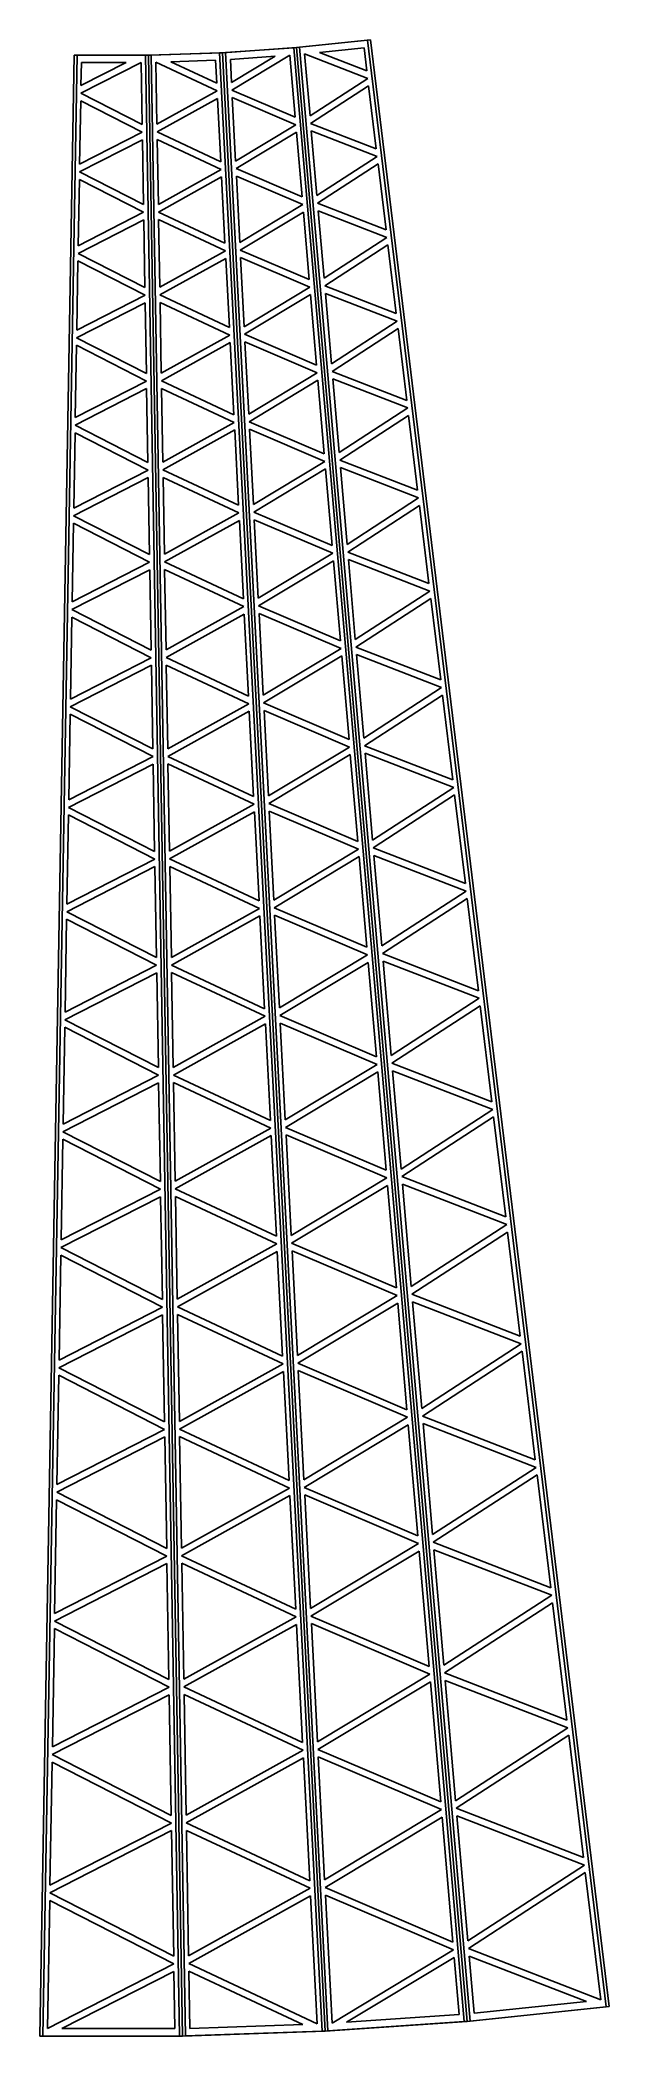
# Model space of a CAD drawing. Header units: millimetres. Extents: x -24 to 168, y 0 to 672.
import ezdxf

# ---------------------------------------------------------------- set-up
doc = ezdxf.new("R2010")
doc.units = ezdxf.units.MM
doc.header["$MEASUREMENT"] = 0
doc.layers.add('Body001', color=7, linetype='CONTINUOUS')

msp = doc.modelspace()

# ---------------------------------------------------------------- linework, layer by layer
at = {"layer": 'Body001'}
for p, q in [((87.29, 672.17), (62.43, 669.58)), ((87.29, 672.17), (62.43, 669.58)), ((87.29, 672.17, 0.2), (86.3, 672.06, 1.2)), ((87.29, 672.17, 0.2), (86.3, 672.06, 1.2)), ((87.29, 672.17), (87.29, 672.17, 0.2)), ((87.29, 672.17, 0.2), (167.6, 9.92, 0.2)), ((87.29, 672.17), (167.6, 9.92)), ((87.29, 672.17), (87.29, 672.17, 0.2)), ((87.29, 672.17, 0.2), (167.6, 9.92, 0.2)), ((87.29, 672.17), (167.6, 9.92)), ((-12.5, 667, 0.2), (-24, 0, 0.2)), ((-12.5, 667), (-24, 0)), ((-12.5, 667, 0.2), (-24, 0, 0.2)), ((-12.5, 667), (-24, 0)), ((-11.5, 667, 1.2), (-23, 0, 1.2)), ((-11.5, 667, 1.2), (-23, 0, 1.2)), ((-12.5, 667), (-12.5, 667, 0.2)), ((-12.5, 667), (-12.5, 667, 0.2)), ((-12.5, 667, 0.2), (-11.5, 667, 1.2)), ((-12.5, 667), (12.5, 667)), ((-12.5, 667, 0.2), (-11.5, 667, 1.2)), ((-12.5, 667), (12.5, 667)), ((-11.5, 667, 1.2), (11.5, 667, 1.2)), ((-11.5, 667, 1.2), (11.5, 667, 1.2)), ((12.5, 667, 0.2), (11.5, 667, 1.2)), ((11.5, 667, 1.2), (23, 0, 1.2)), ((12.5, 667, 0.2), (11.5, 667, 1.2)), ((11.5, 667, 1.2), (23, 0, 1.2)), ((37.49, 667.86), (12.5, 667)), ((37.49, 667.86), (12.5, 667)), ((12.5, 667, 0.2), (13.5, 667.03, 1.2)), ((12.5, 667, 0.2), (13.5, 667.03, 1.2)), ((12.5, 667), (12.5, 667, 0.2)), ((12.5, 667), (12.5, 667, 0.2)), ((12.5, 667, 0.2), (24, 0, 0.2)), ((12.5, 667, 0.2), (24, 0, 0.2)), ((36.49, 667.83, 1.2), (13.5, 667.03, 1.2)), ((36.49, 667.83, 1.2), (13.5, 667.03, 1.2)), ((13.5, 667.03, 1.2), (25, 0.03, 1.2)), ((13.5, 667.03, 1.2), (25, 0.03, 1.2)), ((37.49, 667.86, 0.2), (36.49, 667.83, 1.2)), ((37.49, 667.86, 0.2), (36.49, 667.83, 1.2)), ((36.49, 667.83, 1.2), (70.97, 1.62, 1.2)), ((36.49, 667.83, 1.2), (70.97, 1.62, 1.2)), ((37.49, 667.86), (62.43, 669.58)), ((37.49, 667.86), (62.43, 669.58)), ((37.49, 667.86, 0.2), (38.48, 667.93, 1.2)), ((37.49, 667.86, 0.2), (38.48, 667.93, 1.2)), ((37.49, 667.86), (37.49, 667.86, 0.2)), ((37.49, 667.86), (37.49, 667.86, 0.2)), ((37.49, 667.86, 0.2), (71.97, 1.65, 0.2)), ((37.49, 667.86, 0.2), (71.97, 1.65, 0.2)), ((38.48, 667.93, 1.2), (61.43, 669.52, 1.2)), ((38.48, 667.93, 1.2), (61.43, 669.52, 1.2)), ((38.48, 667.93, 1.2), (72.97, 1.72, 1.2)), ((38.48, 667.93, 1.2), (72.97, 1.72, 1.2)), ((40.1, 665.62, 1.2), (55.15, 666.66, 1.2)), ((40.1, 665.62), (55.15, 666.66)), ((40.1, 665.62, 1.2), (55.15, 666.66, 1.2)), ((40.1, 665.62), (55.15, 666.66)), ((40.51, 657.85, 1.2), (40.1, 665.62, 1.2)), ((40.1, 665.62), (40.1, 665.62, 1.2)), ((40.51, 657.85), (40.1, 665.62)), ((40.51, 657.85, 1.2), (40.1, 665.62, 1.2)), ((40.1, 665.62), (40.1, 665.62, 1.2)), ((40.51, 657.85), (40.1, 665.62)), ((55.15, 666.66, 1.2), (40.51, 657.85, 1.2)), ((55.15, 666.66), (40.51, 657.85)), ((55.15, 666.66, 1.2), (40.51, 657.85, 1.2)), ((55.15, 666.66), (40.51, 657.85)), ((40.64, 655.27, 1.2), (60.14, 667, 1.2)), ((40.64, 655.27), (60.14, 667)), ((40.64, 655.27, 1.2), (60.14, 667, 1.2)), ((40.64, 655.27), (60.14, 667)), ((55.15, 666.66), (55.15, 666.66, 1.2)), ((55.15, 666.66), (55.15, 666.66, 1.2)), ((60.14, 667, 1.2), (61.94, 646.17, 1.2)), ((60.14, 667), (60.14, 667, 1.2)), ((60.14, 667), (60.14, 667, 1.2)), ((60.14, 667), (61.94, 646.17)), ((60.14, 667, 1.2), (61.94, 646.17, 1.2)), ((60.14, 667), (61.94, 646.17)), ((62.43, 669.58, 0.2), (61.43, 669.52, 1.2)), ((62.43, 669.58, 0.2), (61.43, 669.52, 1.2)), ((61.43, 669.52, 1.2), (118.86, 4.89, 1.2)), ((61.43, 669.52, 1.2), (118.86, 4.89, 1.2)), ((62.43, 669.58, 0.2), (63.42, 669.69, 1.2)), ((62.43, 669.58, 0.2), (63.42, 669.69, 1.2)), ((62.43, 669.58), (62.43, 669.58, 0.2)), ((62.43, 669.58), (62.43, 669.58, 0.2)), ((62.43, 669.58, 0.2), (119.86, 4.96, 0.2)), ((62.43, 669.58, 0.2), (119.86, 4.96, 0.2)), ((86.3, 672.06, 1.2), (63.42, 669.69, 1.2)), ((86.3, 672.06, 1.2), (63.42, 669.69, 1.2)), ((63.42, 669.69, 1.2), (120.85, 5.07, 1.2)), ((63.42, 669.69, 1.2), (120.85, 5.07, 1.2)), ((86.34, 659.22, 1.2), (65.12, 667.43, 1.2)), ((65.12, 667.43, 1.2), (66.92, 646.6, 1.2)), ((65.12, 667.43), (65.12, 667.43, 1.2)), ((86.34, 659.22), (65.12, 667.43)), ((86.34, 659.22, 1.2), (65.12, 667.43, 1.2)), ((65.12, 667.43), (65.12, 667.43, 1.2)), ((65.12, 667.43), (66.92, 646.6)), ((65.12, 667.43, 1.2), (66.92, 646.6, 1.2)), ((86.34, 659.22), (65.12, 667.43)), ((65.12, 667.43), (66.92, 646.6)), ((85.1, 669.51, 1.2), (70.09, 667.95, 1.2)), ((85.1, 669.51), (70.09, 667.95)), ((85.1, 669.51, 1.2), (70.09, 667.95, 1.2)), ((85.1, 669.51), (70.09, 667.95)), ((70.09, 667.95, 1.2), (86.03, 661.78, 1.2)), ((70.09, 667.95), (70.09, 667.95, 1.2)), ((70.09, 667.95), (86.03, 661.78)), ((70.09, 667.95, 1.2), (86.03, 661.78, 1.2)), ((70.09, 667.95), (70.09, 667.95, 1.2)), ((70.09, 667.95), (86.03, 661.78)), ((86.03, 661.78, 1.2), (85.1, 669.51, 1.2)), ((85.1, 669.51), (85.1, 669.51, 1.2)), ((86.03, 661.78), (85.1, 669.51)), ((86.03, 661.78, 1.2), (85.1, 669.51, 1.2)), ((85.1, 669.51), (85.1, 669.51, 1.2)), ((86.03, 661.78), (85.1, 669.51)), ((86.3, 672.06, 1.2), (166.61, 9.81, 1.2)), ((86.3, 672.06, 1.2), (166.61, 9.81, 1.2)), ((-10.22, 654.22, 1.2), (10.04, 664.58, 1.2)), ((-10.22, 654.22), (10.04, 664.58)), ((-10.22, 654.22, 1.2), (10.04, 664.58, 1.2)), ((-10.22, 654.22), (10.04, 664.58)), ((-10.18, 656.8, 1.2), (-10.04, 664.58, 1.2)), ((5.04, 664.58, 1.2), (-10.18, 656.8, 1.2)), ((-10.18, 656.8), (-10.04, 664.58)), ((-10.18, 656.8, 1.2), (-10.04, 664.58, 1.2)), ((5.04, 664.58), (-10.18, 656.8)), ((5.04, 664.58, 1.2), (-10.18, 656.8, 1.2)), ((-10.18, 656.8), (-10.04, 664.58)), ((5.04, 664.58), (-10.18, 656.8)), ((-10.04, 664.58, 1.2), (5.04, 664.58, 1.2)), ((-10.04, 664.58), (-10.04, 664.58, 1.2)), ((-10.04, 664.58), (-10.04, 664.58, 1.2)), ((-10.04, 664.58), (5.04, 664.58)), ((-10.04, 664.58, 1.2), (5.04, 664.58, 1.2)), ((-10.04, 664.58), (5.04, 664.58)), ((5.04, 664.58), (5.04, 664.58, 1.2)), ((5.04, 664.58), (5.04, 664.58, 1.2)), ((10.04, 664.58, 1.2), (10.4, 643.67, 1.2)), ((10.04, 664.58), (10.04, 664.58, 1.2)), ((10.04, 664.58), (10.04, 664.58, 1.2)), ((10.04, 664.58), (10.4, 643.67)), ((10.04, 664.58, 1.2), (10.4, 643.67, 1.2)), ((10.04, 664.58), (10.4, 643.67)), ((35.65, 655.01, 1.2), (15.04, 664.67, 1.2)), ((15.04, 664.67, 1.2), (15.4, 643.76, 1.2)), ((15.04, 664.67), (15.04, 664.67, 1.2)), ((35.65, 655.01), (15.04, 664.67)), ((35.65, 655.01, 1.2), (15.04, 664.67, 1.2)), ((15.04, 664.67), (15.04, 664.67, 1.2)), ((15.04, 664.67), (15.4, 643.76)), ((15.04, 664.67, 1.2), (15.4, 643.76, 1.2)), ((35.65, 655.01), (15.04, 664.67)), ((15.04, 664.67), (15.4, 643.76)), ((35.11, 665.36, 1.2), (20.04, 664.84, 1.2)), ((35.11, 665.36), (20.04, 664.84)), ((35.11, 665.36, 1.2), (20.04, 664.84, 1.2)), ((35.11, 665.36), (20.04, 664.84)), ((20.04, 664.84, 1.2), (35.51, 657.59, 1.2)), ((20.04, 664.84), (20.04, 664.84, 1.2)), ((20.04, 664.84), (20.04, 664.84, 1.2)), ((20.04, 664.84), (35.51, 657.59)), ((20.04, 664.84, 1.2), (35.51, 657.59, 1.2)), ((20.04, 664.84), (35.51, 657.59)), ((35.51, 657.59, 1.2), (35.11, 665.36, 1.2)), ((35.11, 665.36), (35.11, 665.36, 1.2)), ((35.51, 657.59), (35.11, 665.36)), ((35.51, 657.59, 1.2), (35.11, 665.36, 1.2)), ((35.11, 665.36), (35.11, 665.36, 1.2)), ((35.51, 657.59), (35.11, 665.36)), ((66.92, 646.6, 1.2), (86.34, 659.22, 1.2)), ((66.92, 646.6), (86.34, 659.22)), ((66.92, 646.6, 1.2), (86.34, 659.22, 1.2)), ((66.92, 646.6), (86.34, 659.22)), ((86.03, 661.78), (86.03, 661.78, 1.2)), ((86.03, 661.78), (86.03, 661.78, 1.2)), ((86.34, 659.22), (86.34, 659.22, 1.2)), ((86.34, 659.22), (86.34, 659.22, 1.2)), ((10.4, 643.67, 1.2), (-10.22, 654.22, 1.2)), ((-10.22, 654.22), (-10.22, 654.22, 1.2)), ((-10.22, 654.22), (-10.22, 654.22, 1.2)), ((10.4, 643.67), (-10.22, 654.22)), ((10.4, 643.67, 1.2), (-10.22, 654.22, 1.2)), ((10.4, 643.67), (-10.22, 654.22)), ((-10.18, 656.8), (-10.18, 656.8, 1.2)), ((-10.18, 656.8), (-10.18, 656.8, 1.2)), ((15.4, 643.76, 1.2), (35.65, 655.01, 1.2)), ((15.4, 643.76), (35.65, 655.01)), ((15.4, 643.76, 1.2), (35.65, 655.01, 1.2)), ((15.4, 643.76), (35.65, 655.01)), ((35.78, 652.48, 1.2), (15.45, 641.18, 1.2)), ((35.78, 652.48), (15.45, 641.18)), ((35.78, 652.48, 1.2), (15.45, 641.18, 1.2)), ((35.78, 652.48), (15.45, 641.18)), ((35.51, 657.59), (35.51, 657.59, 1.2)), ((35.51, 657.59), (35.51, 657.59, 1.2)), ((35.65, 655.01), (35.65, 655.01, 1.2)), ((35.65, 655.01), (35.65, 655.01, 1.2)), ((36.88, 631.13, 1.2), (35.78, 652.48, 1.2)), ((35.78, 652.48), (35.78, 652.48, 1.2)), ((35.78, 652.48), (35.78, 652.48, 1.2)), ((36.88, 631.13), (35.78, 652.48)), ((36.88, 631.13, 1.2), (35.78, 652.48, 1.2)), ((36.88, 631.13), (35.78, 652.48)), ((40.51, 657.85), (40.51, 657.85, 1.2)), ((40.51, 657.85), (40.51, 657.85, 1.2)), ((61.94, 646.17, 1.2), (40.64, 655.27, 1.2)), ((40.64, 655.27), (40.64, 655.27, 1.2)), ((40.64, 655.27), (40.64, 655.27, 1.2)), ((61.94, 646.17), (40.64, 655.27)), ((61.94, 646.17, 1.2), (40.64, 655.27, 1.2)), ((61.94, 646.17), (40.64, 655.27)), ((40.77, 652.74, 1.2), (62.16, 643.6, 1.2)), ((41.88, 631.39, 1.2), (40.77, 652.74, 1.2)), ((40.77, 652.74), (40.77, 652.74, 1.2)), ((40.77, 652.74), (62.16, 643.6)), ((40.77, 652.74, 1.2), (62.16, 643.6, 1.2)), ((40.77, 652.74), (40.77, 652.74, 1.2)), ((41.88, 631.39), (40.77, 652.74)), ((41.88, 631.39, 1.2), (40.77, 652.74, 1.2)), ((40.77, 652.74), (62.16, 643.6)), ((41.88, 631.39), (40.77, 652.74)), ((86.65, 656.7, 1.2), (67.14, 644.03, 1.2)), ((86.65, 656.7), (67.14, 644.03)), ((86.65, 656.7, 1.2), (67.14, 644.03, 1.2)), ((86.65, 656.7), (67.14, 644.03)), ((89.22, 635.48, 1.2), (86.65, 656.7, 1.2)), ((86.65, 656.7), (86.65, 656.7, 1.2)), ((86.65, 656.7), (86.65, 656.7, 1.2)), ((89.22, 635.48), (86.65, 656.7)), ((89.22, 635.48, 1.2), (86.65, 656.7, 1.2)), ((89.22, 635.48), (86.65, 656.7)), ((-10.63, 630.32, 1.2), (-10.26, 651.69, 1.2)), ((-10.63, 630.32), (-10.26, 651.69)), ((-10.63, 630.32, 1.2), (-10.26, 651.69, 1.2)), ((-10.63, 630.32), (-10.26, 651.69)), ((-10.26, 651.69, 1.2), (10.45, 641.09, 1.2)), ((-10.26, 651.69), (-10.26, 651.69, 1.2)), ((-10.26, 651.69), (10.45, 641.09)), ((-10.26, 651.69, 1.2), (10.45, 641.09, 1.2)), ((-10.26, 651.69), (-10.26, 651.69, 1.2)), ((-10.26, 651.69), (10.45, 641.09)), ((61.94, 646.17), (61.94, 646.17, 1.2)), ((61.94, 646.17), (61.94, 646.17, 1.2)), ((66.92, 646.6), (66.92, 646.6, 1.2)), ((66.92, 646.6), (66.92, 646.6, 1.2)), ((-10.68, 627.74, 1.2), (10.49, 638.56, 1.2)), ((-10.68, 627.74), (10.49, 638.56)), ((-10.68, 627.74, 1.2), (10.49, 638.56, 1.2)), ((-10.68, 627.74), (10.49, 638.56)), ((10.45, 641.09, 1.2), (-10.63, 630.32, 1.2)), ((10.45, 641.09), (-10.63, 630.32)), ((10.45, 641.09, 1.2), (-10.63, 630.32, 1.2)), ((10.45, 641.09), (-10.63, 630.32)), ((10.4, 643.67), (10.4, 643.67, 1.2)), ((10.4, 643.67), (10.4, 643.67, 1.2)), ((10.45, 641.09), (10.45, 641.09, 1.2)), ((10.45, 641.09), (10.45, 641.09, 1.2)), ((10.49, 638.56, 1.2), (10.87, 616.72, 1.2)), ((10.49, 638.56), (10.49, 638.56, 1.2)), ((10.49, 638.56), (10.49, 638.56, 1.2)), ((10.49, 638.56), (10.87, 616.72)), ((10.49, 638.56, 1.2), (10.87, 616.72, 1.2)), ((10.49, 638.56), (10.87, 616.72)), ((15.4, 643.76), (15.4, 643.76, 1.2)), ((15.4, 643.76), (15.4, 643.76, 1.2)), ((15.45, 641.18, 1.2), (36.88, 631.13, 1.2)), ((15.45, 641.18), (15.45, 641.18, 1.2)), ((15.45, 641.18), (15.45, 641.18, 1.2)), ((15.45, 641.18), (36.88, 631.13)), ((15.45, 641.18, 1.2), (36.88, 631.13, 1.2)), ((15.45, 641.18), (36.88, 631.13)), ((37.02, 628.56, 1.2), (15.49, 638.65, 1.2)), ((15.49, 638.65, 1.2), (15.87, 616.8, 1.2)), ((15.49, 638.65), (15.49, 638.65, 1.2)), ((37.02, 628.56), (15.49, 638.65)), ((37.02, 628.56, 1.2), (15.49, 638.65, 1.2)), ((15.49, 638.65), (15.49, 638.65, 1.2)), ((15.49, 638.65), (15.87, 616.8)), ((15.49, 638.65, 1.2), (15.87, 616.8, 1.2)), ((37.02, 628.56), (15.49, 638.65)), ((15.49, 638.65), (15.87, 616.8)), ((62.16, 643.6, 1.2), (41.88, 631.39, 1.2)), ((62.16, 643.6), (41.88, 631.39)), ((62.16, 643.6, 1.2), (41.88, 631.39, 1.2)), ((62.16, 643.6), (41.88, 631.39)), ((42.01, 628.82, 1.2), (62.38, 641.07, 1.2)), ((42.01, 628.82), (62.38, 641.07)), ((42.01, 628.82, 1.2), (62.38, 641.07, 1.2)), ((42.01, 628.82), (62.38, 641.07)), ((62.16, 643.6), (62.16, 643.6, 1.2)), ((62.16, 643.6), (62.16, 643.6, 1.2)), ((62.38, 641.07, 1.2), (64.26, 619.31, 1.2)), ((62.38, 641.07), (62.38, 641.07, 1.2)), ((62.38, 641.07), (62.38, 641.07, 1.2)), ((62.38, 641.07), (64.26, 619.31)), ((62.38, 641.07, 1.2), (64.26, 619.31, 1.2)), ((62.38, 641.07), (64.26, 619.31)), ((67.14, 644.03, 1.2), (89.22, 635.48, 1.2)), ((67.14, 644.03), (67.14, 644.03, 1.2)), ((67.14, 644.03), (67.14, 644.03, 1.2)), ((67.14, 644.03), (89.22, 635.48)), ((67.14, 644.03, 1.2), (89.22, 635.48, 1.2)), ((67.14, 644.03), (89.22, 635.48)), ((89.53, 632.92, 1.2), (67.36, 641.5, 1.2)), ((67.36, 641.5, 1.2), (69.24, 619.74, 1.2)), ((67.36, 641.5), (67.36, 641.5, 1.2)), ((89.53, 632.92), (67.36, 641.5)), ((89.53, 632.92, 1.2), (67.36, 641.5, 1.2)), ((67.36, 641.5), (67.36, 641.5, 1.2)), ((67.36, 641.5), (69.24, 619.74)), ((67.36, 641.5, 1.2), (69.24, 619.74, 1.2)), ((89.53, 632.92), (67.36, 641.5)), ((67.36, 641.5), (69.24, 619.74)), ((69.24, 619.74, 1.2), (89.53, 632.92, 1.2)), ((69.24, 619.74), (89.53, 632.92)), ((69.24, 619.74, 1.2), (89.53, 632.92, 1.2)), ((69.24, 619.74), (89.53, 632.92)), ((89.22, 635.48), (89.22, 635.48, 1.2)), ((89.22, 635.48), (89.22, 635.48, 1.2)), ((89.53, 632.92), (89.53, 632.92, 1.2)), ((89.53, 632.92), (89.53, 632.92, 1.2)), ((-11.11, 602.88, 1.2), (-10.72, 625.2, 1.2)), ((-11.11, 602.88), (-10.72, 625.2)), ((-11.11, 602.88, 1.2), (-10.72, 625.2, 1.2)), ((-11.11, 602.88), (-10.72, 625.2)), ((-10.72, 625.2, 1.2), (10.91, 614.14, 1.2)), ((-10.72, 625.2), (-10.72, 625.2, 1.2)), ((-10.72, 625.2), (10.91, 614.14)), ((-10.72, 625.2, 1.2), (10.91, 614.14, 1.2)), ((-10.72, 625.2), (-10.72, 625.2, 1.2)), ((-10.72, 625.2), (10.91, 614.14)), ((10.87, 616.72, 1.2), (-10.68, 627.74, 1.2)), ((-10.68, 627.74), (-10.68, 627.74, 1.2)), ((-10.68, 627.74), (-10.68, 627.74, 1.2)), ((10.87, 616.72), (-10.68, 627.74)), ((10.87, 616.72, 1.2), (-10.68, 627.74, 1.2)), ((10.87, 616.72), (-10.68, 627.74)), ((-10.63, 630.32), (-10.63, 630.32, 1.2)), ((-10.63, 630.32), (-10.63, 630.32, 1.2)), ((15.87, 616.8, 1.2), (37.02, 628.56, 1.2)), ((15.87, 616.8), (37.02, 628.56)), ((15.87, 616.8, 1.2), (37.02, 628.56, 1.2)), ((15.87, 616.8), (37.02, 628.56)), ((37.15, 626.03, 1.2), (15.91, 614.22, 1.2)), ((37.15, 626.03), (15.91, 614.22)), ((37.15, 626.03, 1.2), (15.91, 614.22, 1.2)), ((37.15, 626.03), (15.91, 614.22)), ((36.88, 631.13), (36.88, 631.13, 1.2)), ((36.88, 631.13), (36.88, 631.13, 1.2)), ((37.02, 628.56), (37.02, 628.56, 1.2)), ((37.02, 628.56), (37.02, 628.56, 1.2)), ((38.3, 603.73, 1.2), (37.15, 626.03, 1.2)), ((37.15, 626.03), (37.15, 626.03, 1.2)), ((37.15, 626.03), (37.15, 626.03, 1.2)), ((38.3, 603.73), (37.15, 626.03)), ((38.3, 603.73, 1.2), (37.15, 626.03, 1.2)), ((38.3, 603.73), (37.15, 626.03)), ((41.88, 631.39), (41.88, 631.39, 1.2)), ((41.88, 631.39), (41.88, 631.39, 1.2)), ((64.26, 619.31, 1.2), (42.01, 628.82, 1.2)), ((42.01, 628.82), (42.01, 628.82, 1.2)), ((42.01, 628.82), (42.01, 628.82, 1.2)), ((64.26, 619.31), (42.01, 628.82)), ((64.26, 619.31, 1.2), (42.01, 628.82, 1.2)), ((64.26, 619.31), (42.01, 628.82)), ((42.14, 626.28, 1.2), (64.48, 616.74, 1.2)), ((43.29, 603.99, 1.2), (42.14, 626.28, 1.2)), ((42.14, 626.28), (42.14, 626.28, 1.2)), ((42.14, 626.28), (64.48, 616.74)), ((42.14, 626.28, 1.2), (64.48, 616.74, 1.2)), ((42.14, 626.28), (42.14, 626.28, 1.2)), ((43.29, 603.99), (42.14, 626.28)), ((43.29, 603.99, 1.2), (42.14, 626.28, 1.2)), ((42.14, 626.28), (64.48, 616.74)), ((43.29, 603.99), (42.14, 626.28)), ((89.84, 630.41, 1.2), (69.46, 617.17, 1.2)), ((89.84, 630.41), (69.46, 617.17)), ((89.84, 630.41, 1.2), (69.46, 617.17, 1.2)), ((89.84, 630.41), (69.46, 617.17)), ((92.53, 608.24, 1.2), (89.84, 630.41, 1.2)), ((89.84, 630.41), (89.84, 630.41, 1.2)), ((89.84, 630.41), (89.84, 630.41, 1.2)), ((92.53, 608.24), (89.84, 630.41)), ((92.53, 608.24, 1.2), (89.84, 630.41, 1.2)), ((92.53, 608.24), (89.84, 630.41)), ((64.26, 619.31), (64.26, 619.31, 1.2)), ((64.26, 619.31), (64.26, 619.31, 1.2)), ((69.24, 619.74), (69.24, 619.74, 1.2)), ((69.24, 619.74), (69.24, 619.74, 1.2)), ((10.91, 614.14, 1.2), (-11.11, 602.88, 1.2)), ((10.91, 614.14), (-11.11, 602.88)), ((10.91, 614.14, 1.2), (-11.11, 602.88, 1.2)), ((10.91, 614.14), (-11.11, 602.88)), ((10.87, 616.72), (10.87, 616.72, 1.2)), ((10.87, 616.72), (10.87, 616.72, 1.2)), ((10.91, 614.14), (10.91, 614.14, 1.2)), ((10.91, 614.14), (10.91, 614.14, 1.2)), ((15.87, 616.8), (15.87, 616.8, 1.2)), ((15.87, 616.8), (15.87, 616.8, 1.2)), ((15.91, 614.22, 1.2), (38.3, 603.73, 1.2)), ((15.91, 614.22), (15.91, 614.22, 1.2)), ((15.91, 614.22), (15.91, 614.22, 1.2)), ((15.91, 614.22), (38.3, 603.73)), ((15.91, 614.22, 1.2), (38.3, 603.73, 1.2)), ((15.91, 614.22), (38.3, 603.73)), ((38.43, 601.15, 1.2), (15.95, 611.69, 1.2)), ((15.95, 611.69, 1.2), (16.35, 588.88, 1.2)), ((15.95, 611.69), (15.95, 611.69, 1.2)), ((38.43, 601.15), (15.95, 611.69)), ((38.43, 601.15, 1.2), (15.95, 611.69, 1.2)), ((15.95, 611.69), (15.95, 611.69, 1.2)), ((15.95, 611.69), (16.35, 588.88)), ((15.95, 611.69, 1.2), (16.35, 588.88, 1.2)), ((38.43, 601.15), (15.95, 611.69)), ((15.95, 611.69), (16.35, 588.88)), ((64.48, 616.74, 1.2), (43.29, 603.99, 1.2)), ((64.48, 616.74), (43.29, 603.99)), ((64.48, 616.74, 1.2), (43.29, 603.99, 1.2)), ((64.48, 616.74), (43.29, 603.99)), ((43.43, 601.41, 1.2), (64.7, 614.21, 1.2)), ((43.43, 601.41), (64.7, 614.21)), ((43.43, 601.41, 1.2), (64.7, 614.21, 1.2)), ((43.43, 601.41), (64.7, 614.21)), ((64.48, 616.74), (64.48, 616.74, 1.2)), ((64.48, 616.74), (64.48, 616.74, 1.2)), ((64.7, 614.21, 1.2), (66.67, 591.48, 1.2)), ((64.7, 614.21), (64.7, 614.21, 1.2)), ((64.7, 614.21), (64.7, 614.21, 1.2)), ((64.7, 614.21), (66.67, 591.48)), ((64.7, 614.21, 1.2), (66.67, 591.48, 1.2)), ((64.7, 614.21), (66.67, 591.48)), ((69.46, 617.17, 1.2), (92.53, 608.24, 1.2)), ((69.46, 617.17), (69.46, 617.17, 1.2)), ((69.46, 617.17), (69.46, 617.17, 1.2)), ((69.46, 617.17), (92.53, 608.24)), ((69.46, 617.17, 1.2), (92.53, 608.24, 1.2)), ((69.46, 617.17), (92.53, 608.24)), ((92.84, 605.68, 1.2), (69.68, 614.64, 1.2)), ((69.68, 614.64, 1.2), (71.65, 591.92, 1.2)), ((69.68, 614.64), (69.68, 614.64, 1.2)), ((92.84, 605.68), (69.68, 614.64)), ((92.84, 605.68, 1.2), (69.68, 614.64, 1.2)), ((69.68, 614.64), (69.68, 614.64, 1.2)), ((69.68, 614.64), (71.65, 591.92)), ((69.68, 614.64, 1.2), (71.65, 591.92, 1.2)), ((92.84, 605.68), (69.68, 614.64)), ((69.68, 614.64), (71.65, 591.92)), ((-11.15, 600.3, 1.2), (10.95, 611.6, 1.2)), ((-11.15, 600.3), (10.95, 611.6)), ((-11.15, 600.3, 1.2), (10.95, 611.6, 1.2)), ((-11.15, 600.3), (10.95, 611.6)), ((10.95, 611.6, 1.2), (11.35, 588.79, 1.2)), ((10.95, 611.6), (10.95, 611.6, 1.2)), ((10.95, 611.6), (10.95, 611.6, 1.2)), ((10.95, 611.6), (11.35, 588.79)), ((10.95, 611.6, 1.2), (11.35, 588.79, 1.2)), ((10.95, 611.6), (11.35, 588.79)), ((71.65, 591.92, 1.2), (92.84, 605.68, 1.2)), ((71.65, 591.92), (92.84, 605.68)), ((71.65, 591.92, 1.2), (92.84, 605.68, 1.2)), ((71.65, 591.92), (92.84, 605.68)), ((92.53, 608.24), (92.53, 608.24, 1.2)), ((92.53, 608.24), (92.53, 608.24, 1.2)), ((92.84, 605.68), (92.84, 605.68, 1.2)), ((92.84, 605.68), (92.84, 605.68, 1.2)), ((11.35, 588.79, 1.2), (-11.15, 600.3, 1.2)), ((-11.15, 600.3), (-11.15, 600.3, 1.2)), ((-11.15, 600.3), (-11.15, 600.3, 1.2)), ((11.35, 588.79), (-11.15, 600.3)), ((11.35, 588.79, 1.2), (-11.15, 600.3, 1.2)), ((11.35, 588.79), (-11.15, 600.3)), ((-11.11, 602.88), (-11.11, 602.88, 1.2)), ((-11.11, 602.88), (-11.11, 602.88, 1.2)), ((16.35, 588.88, 1.2), (38.43, 601.15, 1.2)), ((16.35, 588.88), (38.43, 601.15)), ((16.35, 588.88, 1.2), (38.43, 601.15, 1.2)), ((16.35, 588.88), (38.43, 601.15)), ((38.57, 598.62, 1.2), (16.39, 586.3, 1.2)), ((38.57, 598.62), (16.39, 586.3)), ((38.57, 598.62, 1.2), (16.39, 586.3, 1.2)), ((38.57, 598.62), (16.39, 586.3)), ((38.3, 603.73), (38.3, 603.73, 1.2)), ((38.3, 603.73), (38.3, 603.73, 1.2)), ((38.43, 601.15), (38.43, 601.15, 1.2)), ((38.43, 601.15), (38.43, 601.15, 1.2)), ((39.77, 575.34, 1.2), (38.57, 598.62, 1.2)), ((38.57, 598.62), (38.57, 598.62, 1.2)), ((38.57, 598.62), (38.57, 598.62, 1.2)), ((39.77, 575.34), (38.57, 598.62)), ((39.77, 575.34, 1.2), (38.57, 598.62, 1.2)), ((39.77, 575.34), (38.57, 598.62)), ((43.29, 603.99), (43.29, 603.99, 1.2)), ((43.29, 603.99), (43.29, 603.99, 1.2)), ((66.67, 591.48, 1.2), (43.43, 601.41, 1.2)), ((43.43, 601.41), (43.43, 601.41, 1.2)), ((43.43, 601.41), (43.43, 601.41, 1.2)), ((66.67, 591.48), (43.43, 601.41)), ((66.67, 591.48, 1.2), (43.43, 601.41, 1.2)), ((66.67, 591.48), (43.43, 601.41)), ((43.56, 598.88, 1.2), (66.89, 588.91, 1.2)), ((44.76, 575.6, 1.2), (43.56, 598.88, 1.2)), ((43.56, 598.88), (43.56, 598.88, 1.2)), ((43.56, 598.88), (66.89, 588.91)), ((43.56, 598.88, 1.2), (66.89, 588.91, 1.2)), ((43.56, 598.88), (43.56, 598.88, 1.2)), ((44.76, 575.6), (43.56, 598.88)), ((44.76, 575.6, 1.2), (43.56, 598.88, 1.2)), ((43.56, 598.88), (66.89, 588.91)), ((44.76, 575.6), (43.56, 598.88)), ((93.14, 603.16, 1.2), (71.87, 589.34, 1.2)), ((93.14, 603.16), (71.87, 589.34)), ((93.14, 603.16, 1.2), (71.87, 589.34, 1.2)), ((93.14, 603.16), (71.87, 589.34)), ((95.95, 580.02, 1.2), (93.14, 603.16, 1.2)), ((93.14, 603.16), (93.14, 603.16, 1.2)), ((93.14, 603.16), (93.14, 603.16, 1.2)), ((95.95, 580.02), (93.14, 603.16)), ((95.95, 580.02, 1.2), (93.14, 603.16, 1.2)), ((95.95, 580.02), (93.14, 603.16)), ((-11.6, 574.46, 1.2), (-11.19, 597.76, 1.2)), ((-11.6, 574.46), (-11.19, 597.76)), ((-11.6, 574.46, 1.2), (-11.19, 597.76, 1.2)), ((-11.6, 574.46), (-11.19, 597.76)), ((-11.19, 597.76, 1.2), (11.39, 586.21, 1.2)), ((-11.19, 597.76), (-11.19, 597.76, 1.2)), ((-11.19, 597.76), (11.39, 586.21)), ((-11.19, 597.76, 1.2), (11.39, 586.21, 1.2)), ((-11.19, 597.76), (-11.19, 597.76, 1.2)), ((-11.19, 597.76), (11.39, 586.21)), ((71.65, 591.92), (71.65, 591.92, 1.2)), ((71.65, 591.92), (71.65, 591.92, 1.2)), ((11.39, 586.21, 1.2), (-11.6, 574.46, 1.2)), ((11.39, 586.21), (-11.6, 574.46)), ((11.39, 586.21, 1.2), (-11.6, 574.46, 1.2)), ((11.39, 586.21), (-11.6, 574.46)), ((11.35, 588.79), (11.35, 588.79, 1.2)), ((11.35, 588.79), (11.35, 588.79, 1.2)), ((11.39, 586.21), (11.39, 586.21, 1.2)), ((11.39, 586.21), (11.39, 586.21, 1.2)), ((16.35, 588.88), (16.35, 588.88, 1.2)), ((16.35, 588.88), (16.35, 588.88, 1.2)), ((16.39, 586.3, 1.2), (39.77, 575.34, 1.2)), ((16.39, 586.3), (16.39, 586.3, 1.2)), ((16.39, 586.3), (16.39, 586.3, 1.2)), ((16.39, 586.3), (39.77, 575.34)), ((16.39, 586.3, 1.2), (39.77, 575.34, 1.2)), ((16.39, 586.3), (39.77, 575.34)), ((66.89, 588.91, 1.2), (44.76, 575.6, 1.2)), ((66.89, 588.91), (44.76, 575.6)), ((66.89, 588.91, 1.2), (44.76, 575.6, 1.2)), ((66.89, 588.91), (44.76, 575.6)), ((44.9, 573.03, 1.2), (67.11, 586.39, 1.2)), ((44.9, 573.03), (67.11, 586.39)), ((44.9, 573.03, 1.2), (67.11, 586.39, 1.2)), ((44.9, 573.03), (67.11, 586.39)), ((66.67, 591.48), (66.67, 591.48, 1.2)), ((66.67, 591.48), (66.67, 591.48, 1.2)), ((66.89, 588.91), (66.89, 588.91, 1.2)), ((66.89, 588.91), (66.89, 588.91, 1.2)), ((67.11, 586.39, 1.2), (69.16, 562.66, 1.2)), ((67.11, 586.39), (67.11, 586.39, 1.2)), ((67.11, 586.39), (67.11, 586.39, 1.2)), ((67.11, 586.39), (69.16, 562.66)), ((67.11, 586.39, 1.2), (69.16, 562.66, 1.2)), ((67.11, 586.39), (69.16, 562.66)), ((71.87, 589.34, 1.2), (95.95, 580.02, 1.2)), ((71.87, 589.34), (71.87, 589.34, 1.2)), ((71.87, 589.34), (71.87, 589.34, 1.2)), ((71.87, 589.34), (95.95, 580.02)), ((71.87, 589.34, 1.2), (95.95, 580.02, 1.2)), ((71.87, 589.34), (95.95, 580.02)), ((96.26, 577.46, 1.2), (72.09, 586.82, 1.2)), ((72.09, 586.82, 1.2), (74.14, 563.09, 1.2)), ((72.09, 586.82), (72.09, 586.82, 1.2)), ((96.26, 577.46), (72.09, 586.82)), ((96.26, 577.46, 1.2), (72.09, 586.82, 1.2)), ((72.09, 586.82), (72.09, 586.82, 1.2)), ((72.09, 586.82), (74.14, 563.09)), ((72.09, 586.82, 1.2), (74.14, 563.09, 1.2)), ((96.26, 577.46), (72.09, 586.82)), ((72.09, 586.82), (74.14, 563.09)), ((-11.64, 571.88, 1.2), (11.44, 583.68, 1.2)), ((-11.64, 571.88), (11.44, 583.68)), ((-11.64, 571.88, 1.2), (11.44, 583.68, 1.2)), ((-11.64, 571.88), (11.44, 583.68)), ((11.44, 583.68, 1.2), (11.85, 559.87, 1.2)), ((11.44, 583.68), (11.44, 583.68, 1.2)), ((11.44, 583.68), (11.44, 583.68, 1.2)), ((11.44, 583.68), (11.85, 559.87)), ((11.44, 583.68, 1.2), (11.85, 559.87, 1.2)), ((11.44, 583.68), (11.85, 559.87)), ((39.9, 572.77, 1.2), (16.44, 583.76, 1.2)), ((16.44, 583.76, 1.2), (16.85, 559.95, 1.2)), ((16.44, 583.76), (16.44, 583.76, 1.2)), ((39.9, 572.77), (16.44, 583.76)), ((39.9, 572.77, 1.2), (16.44, 583.76, 1.2)), ((16.44, 583.76), (16.44, 583.76, 1.2)), ((16.44, 583.76), (16.85, 559.95)), ((16.44, 583.76, 1.2), (16.85, 559.95, 1.2)), ((39.9, 572.77), (16.44, 583.76)), ((16.44, 583.76), (16.85, 559.95)), ((95.95, 580.02), (95.95, 580.02, 1.2)), ((95.95, 580.02), (95.95, 580.02, 1.2)), ((11.85, 559.87, 1.2), (-11.64, 571.88, 1.2)), ((-11.64, 571.88), (-11.64, 571.88, 1.2)), ((-11.64, 571.88), (-11.64, 571.88, 1.2)), ((11.85, 559.87), (-11.64, 571.88)), ((11.85, 559.87, 1.2), (-11.64, 571.88, 1.2)), ((11.85, 559.87), (-11.64, 571.88)), ((-11.6, 574.46), (-11.6, 574.46, 1.2)), ((-11.6, 574.46), (-11.6, 574.46, 1.2)), ((16.85, 559.95, 1.2), (39.9, 572.77, 1.2)), ((16.85, 559.95), (39.9, 572.77)), ((16.85, 559.95, 1.2), (39.9, 572.77, 1.2)), ((16.85, 559.95), (39.9, 572.77)), ((39.77, 575.34), (39.77, 575.34, 1.2)), ((39.77, 575.34), (39.77, 575.34, 1.2)), ((39.9, 572.77), (39.9, 572.77, 1.2)), ((39.9, 572.77), (39.9, 572.77, 1.2)), ((44.76, 575.6), (44.76, 575.6, 1.2)), ((44.76, 575.6), (44.76, 575.6, 1.2)), ((69.16, 562.66, 1.2), (44.9, 573.03, 1.2)), ((44.9, 573.03), (44.9, 573.03, 1.2)), ((44.9, 573.03), (44.9, 573.03, 1.2)), ((69.16, 562.66), (44.9, 573.03)), ((69.16, 562.66, 1.2), (44.9, 573.03, 1.2)), ((69.16, 562.66), (44.9, 573.03)), ((74.14, 563.09, 1.2), (96.26, 577.46, 1.2)), ((74.14, 563.09), (96.26, 577.46)), ((74.14, 563.09, 1.2), (96.26, 577.46, 1.2)), ((74.14, 563.09), (96.26, 577.46)), ((96.56, 574.95, 1.2), (74.36, 560.52, 1.2)), ((96.56, 574.95), (74.36, 560.52)), ((96.56, 574.95, 1.2), (74.36, 560.52, 1.2)), ((96.56, 574.95), (74.36, 560.52)), ((96.26, 577.46), (96.26, 577.46, 1.2)), ((96.26, 577.46), (96.26, 577.46, 1.2)), ((99.49, 550.79, 1.2), (96.56, 574.95, 1.2)), ((96.56, 574.95), (96.56, 574.95, 1.2)), ((96.56, 574.95), (96.56, 574.95, 1.2)), ((99.49, 550.79), (96.56, 574.95)), ((99.49, 550.79, 1.2), (96.56, 574.95, 1.2)), ((99.49, 550.79), (96.56, 574.95)), ((-12.1, 545.02, 1.2), (-11.68, 569.34, 1.2)), ((-12.1, 545.02), (-11.68, 569.34)), ((-12.1, 545.02, 1.2), (-11.68, 569.34, 1.2)), ((-12.1, 545.02), (-11.68, 569.34)), ((-11.68, 569.34, 1.2), (11.89, 557.29, 1.2)), ((-11.68, 569.34), (-11.68, 569.34, 1.2)), ((-11.68, 569.34), (11.89, 557.29)), ((-11.68, 569.34, 1.2), (11.89, 557.29, 1.2)), ((-11.68, 569.34), (-11.68, 569.34, 1.2)), ((-11.68, 569.34), (11.89, 557.29)), ((40.04, 570.23, 1.2), (16.89, 557.37, 1.2)), ((40.04, 570.23), (16.89, 557.37)), ((40.04, 570.23, 1.2), (16.89, 557.37, 1.2)), ((40.04, 570.23), (16.89, 557.37)), ((41.29, 545.94, 1.2), (40.04, 570.23, 1.2)), ((40.04, 570.23), (40.04, 570.23, 1.2)), ((40.04, 570.23), (40.04, 570.23, 1.2)), ((41.29, 545.94), (40.04, 570.23)), ((41.29, 545.94, 1.2), (40.04, 570.23, 1.2)), ((41.29, 545.94), (40.04, 570.23)), ((45.03, 570.49, 1.2), (69.38, 560.09, 1.2)), ((46.29, 546.2, 1.2), (45.03, 570.49, 1.2)), ((45.03, 570.49), (45.03, 570.49, 1.2)), ((45.03, 570.49), (69.38, 560.09)), ((45.03, 570.49, 1.2), (69.38, 560.09, 1.2)), ((45.03, 570.49), (45.03, 570.49, 1.2)), ((46.29, 546.2), (45.03, 570.49)), ((46.29, 546.2, 1.2), (45.03, 570.49, 1.2)), ((45.03, 570.49), (69.38, 560.09)), ((46.29, 546.2), (45.03, 570.49)), ((11.85, 559.87), (11.85, 559.87, 1.2)), ((11.85, 559.87), (11.85, 559.87, 1.2)), ((16.85, 559.95), (16.85, 559.95, 1.2)), ((16.85, 559.95), (16.85, 559.95, 1.2)), ((69.38, 560.09, 1.2), (46.29, 546.2, 1.2)), ((69.38, 560.09), (46.29, 546.2)), ((69.38, 560.09, 1.2), (46.29, 546.2, 1.2)), ((69.38, 560.09), (46.29, 546.2)), ((69.16, 562.66), (69.16, 562.66, 1.2)), ((69.16, 562.66), (69.16, 562.66, 1.2)), ((69.38, 560.09), (69.38, 560.09, 1.2)), ((69.38, 560.09), (69.38, 560.09, 1.2)), ((74.14, 563.09), (74.14, 563.09, 1.2)), ((74.14, 563.09), (74.14, 563.09, 1.2)), ((74.36, 560.52, 1.2), (99.49, 550.79, 1.2)), ((74.36, 560.52), (74.36, 560.52, 1.2)), ((74.36, 560.52), (74.36, 560.52, 1.2)), ((74.36, 560.52), (99.49, 550.79)), ((74.36, 560.52, 1.2), (99.49, 550.79, 1.2)), ((74.36, 560.52), (99.49, 550.79)), ((99.8, 548.23, 1.2), (74.58, 557.99, 1.2)), ((74.58, 557.99, 1.2), (76.72, 533.23, 1.2)), ((74.58, 557.99), (74.58, 557.99, 1.2)), ((99.8, 548.23), (74.58, 557.99)), ((99.8, 548.23, 1.2), (74.58, 557.99, 1.2)), ((74.58, 557.99), (74.58, 557.99, 1.2)), ((74.58, 557.99), (76.72, 533.23)), ((74.58, 557.99, 1.2), (76.72, 533.23, 1.2)), ((99.8, 548.23), (74.58, 557.99)), ((74.58, 557.99), (76.72, 533.23)), ((-12.15, 542.44, 1.2), (11.93, 554.75, 1.2)), ((-12.15, 542.44), (11.93, 554.75)), ((-12.15, 542.44, 1.2), (11.93, 554.75, 1.2)), ((-12.15, 542.44), (11.93, 554.75)), ((11.89, 557.29, 1.2), (-12.1, 545.02, 1.2)), ((11.89, 557.29), (-12.1, 545.02)), ((11.89, 557.29, 1.2), (-12.1, 545.02, 1.2)), ((11.89, 557.29), (-12.1, 545.02)), ((11.89, 557.29), (11.89, 557.29, 1.2)), ((11.89, 557.29), (11.89, 557.29, 1.2)), ((11.93, 554.75, 1.2), (12.36, 529.9, 1.2)), ((11.93, 554.75), (11.93, 554.75, 1.2)), ((11.93, 554.75), (11.93, 554.75, 1.2)), ((11.93, 554.75), (12.36, 529.9)), ((11.93, 554.75, 1.2), (12.36, 529.9, 1.2)), ((11.93, 554.75), (12.36, 529.9)), ((16.89, 557.37, 1.2), (41.29, 545.94, 1.2)), ((16.89, 557.37), (16.89, 557.37, 1.2)), ((16.89, 557.37), (16.89, 557.37, 1.2)), ((16.89, 557.37), (41.29, 545.94)), ((16.89, 557.37, 1.2), (41.29, 545.94, 1.2)), ((16.89, 557.37), (41.29, 545.94)), ((41.43, 543.36, 1.2), (16.93, 554.84, 1.2)), ((16.93, 554.84, 1.2), (17.36, 529.99, 1.2)), ((16.93, 554.84), (16.93, 554.84, 1.2)), ((41.43, 543.36), (16.93, 554.84)), ((41.43, 543.36, 1.2), (16.93, 554.84, 1.2)), ((16.93, 554.84), (16.93, 554.84, 1.2)), ((16.93, 554.84), (17.36, 529.99)), ((16.93, 554.84, 1.2), (17.36, 529.99, 1.2)), ((41.43, 543.36), (16.93, 554.84)), ((16.93, 554.84), (17.36, 529.99)), ((46.42, 543.62, 1.2), (69.6, 557.56, 1.2)), ((46.42, 543.62), (69.6, 557.56)), ((46.42, 543.62, 1.2), (69.6, 557.56, 1.2)), ((46.42, 543.62), (69.6, 557.56)), ((69.6, 557.56, 1.2), (71.74, 532.8, 1.2)), ((69.6, 557.56), (69.6, 557.56, 1.2)), ((69.6, 557.56), (69.6, 557.56, 1.2)), ((69.6, 557.56), (71.74, 532.8)), ((69.6, 557.56, 1.2), (71.74, 532.8, 1.2)), ((69.6, 557.56), (71.74, 532.8)), ((-12.1, 545.02), (-12.1, 545.02, 1.2)), ((-12.1, 545.02), (-12.1, 545.02, 1.2)), ((41.29, 545.94), (41.29, 545.94, 1.2)), ((41.29, 545.94), (41.29, 545.94, 1.2)), ((46.29, 546.2), (46.29, 546.2, 1.2)), ((46.29, 546.2), (46.29, 546.2, 1.2)), ((76.72, 533.23, 1.2), (99.8, 548.23, 1.2)), ((76.72, 533.23), (99.8, 548.23)), ((76.72, 533.23, 1.2), (99.8, 548.23, 1.2)), ((76.72, 533.23), (99.8, 548.23)), ((100.11, 545.71, 1.2), (76.94, 530.66, 1.2)), ((100.11, 545.71), (76.94, 530.66)), ((100.11, 545.71, 1.2), (76.94, 530.66, 1.2)), ((100.11, 545.71), (76.94, 530.66)), ((99.49, 550.79), (99.49, 550.79, 1.2)), ((99.49, 550.79), (99.49, 550.79, 1.2)), ((99.8, 548.23), (99.8, 548.23, 1.2)), ((99.8, 548.23), (99.8, 548.23, 1.2)), ((103.16, 520.51, 1.2), (100.11, 545.71, 1.2)), ((100.11, 545.71), (100.11, 545.71, 1.2)), ((100.11, 545.71), (100.11, 545.71, 1.2)), ((103.16, 520.51), (100.11, 545.71)), ((103.16, 520.51, 1.2), (100.11, 545.71, 1.2)), ((103.16, 520.51), (100.11, 545.71)), ((-12.63, 514.52, 1.2), (-12.19, 539.9, 1.2)), ((-12.63, 514.52), (-12.19, 539.9)), ((-12.63, 514.52, 1.2), (-12.19, 539.9, 1.2)), ((-12.63, 514.52), (-12.19, 539.9)), ((-12.19, 539.9, 1.2), (12.41, 527.32, 1.2)), ((-12.19, 539.9), (-12.19, 539.9, 1.2)), ((-12.19, 539.9), (12.41, 527.32)), ((-12.19, 539.9, 1.2), (12.41, 527.32, 1.2)), ((-12.19, 539.9), (-12.19, 539.9, 1.2)), ((-12.19, 539.9), (12.41, 527.32)), ((12.36, 529.9, 1.2), (-12.15, 542.44, 1.2)), ((-12.15, 542.44), (-12.15, 542.44, 1.2)), ((-12.15, 542.44), (-12.15, 542.44, 1.2)), ((12.36, 529.9), (-12.15, 542.44)), ((12.36, 529.9, 1.2), (-12.15, 542.44, 1.2)), ((12.36, 529.9), (-12.15, 542.44)), ((17.36, 529.99, 1.2), (41.43, 543.36, 1.2)), ((17.36, 529.99), (41.43, 543.36)), ((17.36, 529.99, 1.2), (41.43, 543.36, 1.2)), ((17.36, 529.99), (41.43, 543.36)), ((41.56, 540.83, 1.2), (17.41, 527.41, 1.2)), ((41.56, 540.83), (17.41, 527.41)), ((41.56, 540.83, 1.2), (17.41, 527.41, 1.2)), ((41.56, 540.83), (17.41, 527.41)), ((41.43, 543.36), (41.43, 543.36, 1.2)), ((41.43, 543.36), (41.43, 543.36, 1.2)), ((42.87, 515.47, 1.2), (41.56, 540.83, 1.2)), ((41.56, 540.83), (41.56, 540.83, 1.2)), ((41.56, 540.83), (41.56, 540.83, 1.2)), ((42.87, 515.47), (41.56, 540.83)), ((42.87, 515.47, 1.2), (41.56, 540.83, 1.2)), ((42.87, 515.47), (41.56, 540.83)), ((71.74, 532.8, 1.2), (46.42, 543.62, 1.2)), ((46.42, 543.62), (46.42, 543.62, 1.2)), ((46.42, 543.62), (46.42, 543.62, 1.2)), ((71.74, 532.8), (46.42, 543.62)), ((71.74, 532.8, 1.2), (46.42, 543.62, 1.2)), ((71.74, 532.8), (46.42, 543.62)), ((46.55, 541.09, 1.2), (71.96, 530.23, 1.2)), ((47.86, 515.73, 1.2), (46.55, 541.09, 1.2)), ((46.55, 541.09), (46.55, 541.09, 1.2)), ((46.55, 541.09), (71.96, 530.23)), ((46.55, 541.09, 1.2), (71.96, 530.23, 1.2)), ((46.55, 541.09), (46.55, 541.09, 1.2)), ((47.86, 515.73), (46.55, 541.09)), ((47.86, 515.73, 1.2), (46.55, 541.09, 1.2)), ((46.55, 541.09), (71.96, 530.23)), ((47.86, 515.73), (46.55, 541.09)), ((71.74, 532.8), (71.74, 532.8, 1.2)), ((71.74, 532.8), (71.74, 532.8, 1.2)), ((76.72, 533.23), (76.72, 533.23, 1.2)), ((76.72, 533.23), (76.72, 533.23, 1.2)), ((-12.67, 511.94, 1.2), (12.45, 524.79, 1.2)), ((-12.67, 511.94), (12.45, 524.79)), ((-12.67, 511.94, 1.2), (12.45, 524.79, 1.2)), ((-12.67, 511.94), (12.45, 524.79)), ((12.41, 527.32, 1.2), (-12.63, 514.52, 1.2)), ((12.41, 527.32), (-12.63, 514.52)), ((12.41, 527.32, 1.2), (-12.63, 514.52, 1.2)), ((12.41, 527.32), (-12.63, 514.52)), ((12.36, 529.9), (12.36, 529.9, 1.2)), ((12.36, 529.9), (12.36, 529.9, 1.2)), ((12.41, 527.32), (12.41, 527.32, 1.2)), ((12.41, 527.32), (12.41, 527.32, 1.2)), ((12.45, 524.79, 1.2), (12.9, 498.86, 1.2)), ((12.45, 524.79), (12.45, 524.79, 1.2)), ((12.45, 524.79), (12.45, 524.79, 1.2)), ((12.45, 524.79), (12.9, 498.86)), ((12.45, 524.79, 1.2), (12.9, 498.86, 1.2)), ((12.45, 524.79), (12.9, 498.86)), ((17.36, 529.99), (17.36, 529.99, 1.2)), ((17.36, 529.99), (17.36, 529.99, 1.2)), ((17.41, 527.41, 1.2), (42.87, 515.47, 1.2)), ((17.41, 527.41), (17.41, 527.41, 1.2)), ((17.41, 527.41), (17.41, 527.41, 1.2)), ((17.41, 527.41), (42.87, 515.47)), ((17.41, 527.41, 1.2), (42.87, 515.47, 1.2)), ((17.41, 527.41), (42.87, 515.47)), ((43, 512.9, 1.2), (17.45, 524.87, 1.2)), ((17.45, 524.87, 1.2), (17.9, 498.95, 1.2)), ((17.45, 524.87), (17.45, 524.87, 1.2)), ((43, 512.9), (17.45, 524.87)), ((43, 512.9, 1.2), (17.45, 524.87, 1.2)), ((17.45, 524.87), (17.45, 524.87, 1.2)), ((17.45, 524.87), (17.9, 498.95)), ((17.45, 524.87, 1.2), (17.9, 498.95, 1.2)), ((43, 512.9), (17.45, 524.87)), ((17.45, 524.87), (17.9, 498.95)), ((71.96, 530.23, 1.2), (47.86, 515.73, 1.2)), ((71.96, 530.23), (47.86, 515.73)), ((71.96, 530.23, 1.2), (47.86, 515.73, 1.2)), ((71.96, 530.23), (47.86, 515.73)), ((48, 513.16, 1.2), (72.18, 527.71, 1.2)), ((48, 513.16), (72.18, 527.71)), ((48, 513.16, 1.2), (72.18, 527.71, 1.2)), ((48, 513.16), (72.18, 527.71)), ((71.96, 530.23), (71.96, 530.23, 1.2)), ((71.96, 530.23), (71.96, 530.23, 1.2)), ((72.18, 527.71, 1.2), (74.41, 501.87, 1.2)), ((72.18, 527.71), (72.18, 527.71, 1.2)), ((72.18, 527.71), (72.18, 527.71, 1.2)), ((72.18, 527.71), (74.41, 501.87)), ((72.18, 527.71, 1.2), (74.41, 501.87, 1.2)), ((72.18, 527.71), (74.41, 501.87)), ((76.94, 530.66, 1.2), (103.16, 520.51, 1.2)), ((76.94, 530.66), (76.94, 530.66, 1.2)), ((76.94, 530.66), (76.94, 530.66, 1.2)), ((76.94, 530.66), (103.16, 520.51)), ((76.94, 530.66, 1.2), (103.16, 520.51, 1.2)), ((76.94, 530.66), (103.16, 520.51)), ((103.48, 517.95, 1.2), (77.16, 528.14, 1.2)), ((77.16, 528.14, 1.2), (79.39, 502.3, 1.2)), ((77.16, 528.14), (77.16, 528.14, 1.2)), ((103.48, 517.95), (77.16, 528.14)), ((103.48, 517.95, 1.2), (77.16, 528.14, 1.2)), ((77.16, 528.14), (77.16, 528.14, 1.2)), ((77.16, 528.14), (79.39, 502.3)), ((77.16, 528.14, 1.2), (79.39, 502.3, 1.2)), ((103.48, 517.95), (77.16, 528.14)), ((77.16, 528.14), (79.39, 502.3)), ((79.39, 502.3, 1.2), (103.48, 517.95, 1.2)), ((79.39, 502.3), (103.48, 517.95)), ((79.39, 502.3, 1.2), (103.48, 517.95, 1.2)), ((79.39, 502.3), (103.48, 517.95)), ((103.16, 520.51), (103.16, 520.51, 1.2)), ((103.16, 520.51), (103.16, 520.51, 1.2)), ((103.48, 517.95), (103.48, 517.95, 1.2)), ((103.48, 517.95), (103.48, 517.95, 1.2)), ((12.9, 498.86, 1.2), (-12.67, 511.94, 1.2)), ((-12.67, 511.94), (-12.67, 511.94, 1.2)), ((-12.67, 511.94), (-12.67, 511.94, 1.2)), ((12.9, 498.86), (-12.67, 511.94)), ((12.9, 498.86, 1.2), (-12.67, 511.94, 1.2)), ((12.9, 498.86), (-12.67, 511.94)), ((-12.63, 514.52), (-12.63, 514.52, 1.2)), ((-12.63, 514.52), (-12.63, 514.52, 1.2)), ((17.9, 498.95, 1.2), (43, 512.9, 1.2)), ((17.9, 498.95), (43, 512.9)), ((17.9, 498.95, 1.2), (43, 512.9, 1.2)), ((17.9, 498.95), (43, 512.9)), ((42.87, 515.47), (42.87, 515.47, 1.2)), ((42.87, 515.47), (42.87, 515.47, 1.2)), ((43, 512.9), (43, 512.9, 1.2)), ((43, 512.9), (43, 512.9, 1.2)), ((47.86, 515.73), (47.86, 515.73, 1.2)), ((47.86, 515.73), (47.86, 515.73, 1.2)), ((74.41, 501.87, 1.2), (48, 513.16, 1.2)), ((48, 513.16), (48, 513.16, 1.2)), ((48, 513.16), (48, 513.16, 1.2)), ((74.41, 501.87), (48, 513.16)), ((74.41, 501.87, 1.2), (48, 513.16, 1.2)), ((74.41, 501.87), (48, 513.16)), ((103.78, 515.43, 1.2), (79.61, 499.73, 1.2)), ((103.78, 515.43), (79.61, 499.73)), ((103.78, 515.43, 1.2), (79.61, 499.73, 1.2)), ((103.78, 515.43), (79.61, 499.73)), ((106.97, 489.14, 1.2), (103.78, 515.43, 1.2)), ((103.78, 515.43), (103.78, 515.43, 1.2)), ((103.78, 515.43), (103.78, 515.43, 1.2)), ((106.97, 489.14), (103.78, 515.43)), ((106.97, 489.14, 1.2), (103.78, 515.43, 1.2)), ((106.97, 489.14), (103.78, 515.43)), ((-13.17, 482.92, 1.2), (-12.72, 509.4, 1.2)), ((-13.17, 482.92), (-12.72, 509.4)), ((-13.17, 482.92, 1.2), (-12.72, 509.4, 1.2)), ((-13.17, 482.92), (-12.72, 509.4)), ((-12.72, 509.4, 1.2), (12.94, 496.28, 1.2)), ((-12.72, 509.4), (-12.72, 509.4, 1.2)), ((-12.72, 509.4), (12.94, 496.28)), ((-12.72, 509.4, 1.2), (12.94, 496.28, 1.2)), ((-12.72, 509.4), (-12.72, 509.4, 1.2)), ((-12.72, 509.4), (12.94, 496.28)), ((43.13, 510.37, 1.2), (17.94, 496.37, 1.2)), ((43.13, 510.37), (17.94, 496.37)), ((43.13, 510.37, 1.2), (17.94, 496.37, 1.2)), ((43.13, 510.37), (17.94, 496.37)), ((44.5, 483.92, 1.2), (43.13, 510.37, 1.2)), ((43.13, 510.37), (43.13, 510.37, 1.2)), ((43.13, 510.37), (43.13, 510.37, 1.2)), ((44.5, 483.92), (43.13, 510.37)), ((44.5, 483.92, 1.2), (43.13, 510.37, 1.2)), ((44.5, 483.92), (43.13, 510.37)), ((48.13, 510.62, 1.2), (74.63, 499.3, 1.2)), ((49.5, 484.18, 1.2), (48.13, 510.62, 1.2)), ((48.13, 510.62), (48.13, 510.62, 1.2)), ((48.13, 510.62), (74.63, 499.3)), ((48.13, 510.62, 1.2), (74.63, 499.3, 1.2)), ((48.13, 510.62), (48.13, 510.62, 1.2)), ((49.5, 484.18), (48.13, 510.62)), ((49.5, 484.18, 1.2), (48.13, 510.62, 1.2)), ((48.13, 510.62), (74.63, 499.3)), ((49.5, 484.18), (48.13, 510.62)), ((12.9, 498.86), (12.9, 498.86, 1.2)), ((12.9, 498.86), (12.9, 498.86, 1.2)), ((17.9, 498.95), (17.9, 498.95, 1.2)), ((17.9, 498.95), (17.9, 498.95, 1.2)), ((74.63, 499.3, 1.2), (49.5, 484.18, 1.2)), ((74.63, 499.3), (49.5, 484.18)), ((74.63, 499.3, 1.2), (49.5, 484.18, 1.2)), ((74.63, 499.3), (49.5, 484.18)), ((74.41, 501.87), (74.41, 501.87, 1.2)), ((74.41, 501.87), (74.41, 501.87, 1.2)), ((74.63, 499.3), (74.63, 499.3, 1.2)), ((74.63, 499.3), (74.63, 499.3, 1.2)), ((79.39, 502.3), (79.39, 502.3, 1.2)), ((79.39, 502.3), (79.39, 502.3, 1.2)), ((79.61, 499.73, 1.2), (106.97, 489.14, 1.2)), ((79.61, 499.73), (79.61, 499.73, 1.2)), ((79.61, 499.73), (79.61, 499.73, 1.2)), ((79.61, 499.73), (106.97, 489.14)), ((79.61, 499.73, 1.2), (106.97, 489.14, 1.2)), ((79.61, 499.73), (106.97, 489.14)), ((12.99, 493.75, 1.2), (-13.22, 480.34, 1.2)), ((12.99, 493.75), (-13.22, 480.34)), ((12.99, 493.75, 1.2), (-13.22, 480.34, 1.2)), ((12.99, 493.75), (-13.22, 480.34)), ((12.94, 496.28, 1.2), (-13.17, 482.92, 1.2)), ((12.94, 496.28), (-13.17, 482.92)), ((12.94, 496.28, 1.2), (-13.17, 482.92, 1.2)), ((12.94, 496.28), (-13.17, 482.92)), ((12.94, 496.28), (12.94, 496.28, 1.2)), ((12.94, 496.28), (12.94, 496.28, 1.2)), ((13.45, 466.71, 1.2), (12.99, 493.75, 1.2)), ((12.99, 493.75), (12.99, 493.75, 1.2)), ((12.99, 493.75), (12.99, 493.75, 1.2)), ((13.45, 466.71), (12.99, 493.75)), ((13.45, 466.71, 1.2), (12.99, 493.75, 1.2)), ((13.45, 466.71), (12.99, 493.75)), ((17.94, 496.37, 1.2), (44.5, 483.92, 1.2)), ((17.94, 496.37), (17.94, 496.37, 1.2)), ((17.94, 496.37), (17.94, 496.37, 1.2)), ((17.94, 496.37), (44.5, 483.92)), ((17.94, 496.37, 1.2), (44.5, 483.92, 1.2)), ((17.94, 496.37), (44.5, 483.92)), ((17.99, 493.83, 1.2), (44.64, 481.34, 1.2)), ((18.45, 466.79, 1.2), (17.99, 493.83, 1.2)), ((17.99, 493.83), (17.99, 493.83, 1.2)), ((17.99, 493.83), (44.64, 481.34)), ((17.99, 493.83, 1.2), (44.64, 481.34, 1.2)), ((17.99, 493.83), (17.99, 493.83, 1.2)), ((18.45, 466.79), (17.99, 493.83)), ((18.45, 466.79, 1.2), (17.99, 493.83, 1.2)), ((17.99, 493.83), (44.64, 481.34)), ((18.45, 466.79), (17.99, 493.83)), ((74.85, 496.78, 1.2), (49.63, 481.6, 1.2)), ((74.85, 496.78), (49.63, 481.6)), ((74.85, 496.78, 1.2), (49.63, 481.6, 1.2)), ((74.85, 496.78), (49.63, 481.6)), ((77.18, 469.83, 1.2), (74.85, 496.78, 1.2)), ((74.85, 496.78), (74.85, 496.78, 1.2)), ((74.85, 496.78), (74.85, 496.78, 1.2)), ((77.18, 469.83), (74.85, 496.78)), ((77.18, 469.83, 1.2), (74.85, 496.78, 1.2)), ((77.18, 469.83), (74.85, 496.78)), ((79.83, 497.21, 1.2), (107.28, 486.58, 1.2)), ((82.16, 470.26, 1.2), (79.83, 497.21, 1.2)), ((79.83, 497.21), (79.83, 497.21, 1.2)), ((79.83, 497.21), (107.28, 486.58)), ((79.83, 497.21, 1.2), (107.28, 486.58, 1.2)), ((79.83, 497.21), (79.83, 497.21, 1.2)), ((82.16, 470.26), (79.83, 497.21)), ((82.16, 470.26, 1.2), (79.83, 497.21, 1.2)), ((79.83, 497.21), (107.28, 486.58)), ((82.16, 470.26), (79.83, 497.21)), ((49.5, 484.18), (49.5, 484.18, 1.2)), ((49.5, 484.18), (49.5, 484.18, 1.2)), ((107.28, 486.58, 1.2), (82.16, 470.26, 1.2)), ((107.28, 486.58), (82.16, 470.26)), ((107.28, 486.58, 1.2), (82.16, 470.26, 1.2)), ((107.28, 486.58), (82.16, 470.26)), ((107.58, 484.07, 1.2), (82.38, 467.69, 1.2)), ((107.58, 484.07), (82.38, 467.69)), ((107.58, 484.07, 1.2), (82.38, 467.69, 1.2)), ((107.58, 484.07), (82.38, 467.69)), ((106.97, 489.14), (106.97, 489.14, 1.2)), ((106.97, 489.14), (106.97, 489.14, 1.2)), ((107.28, 486.58), (107.28, 486.58, 1.2)), ((107.28, 486.58), (107.28, 486.58, 1.2)), ((110.91, 456.65, 1.2), (107.58, 484.07, 1.2)), ((107.58, 484.07), (107.58, 484.07, 1.2)), ((107.58, 484.07), (107.58, 484.07, 1.2)), ((110.91, 456.65), (107.58, 484.07)), ((110.91, 456.65, 1.2), (107.58, 484.07, 1.2)), ((110.91, 456.65), (107.58, 484.07)), ((-13.74, 450.2, 1.2), (-13.26, 477.81, 1.2)), ((-13.74, 450.2), (-13.26, 477.81)), ((-13.74, 450.2, 1.2), (-13.26, 477.81, 1.2)), ((-13.74, 450.2), (-13.26, 477.81)), ((-13.26, 477.81, 1.2), (13.5, 464.13, 1.2)), ((-13.26, 477.81), (-13.26, 477.81, 1.2)), ((-13.26, 477.81), (13.5, 464.13)), ((-13.26, 477.81, 1.2), (13.5, 464.13, 1.2)), ((-13.26, 477.81), (-13.26, 477.81, 1.2)), ((-13.26, 477.81), (13.5, 464.13)), ((-13.22, 480.34, 1.2), (13.45, 466.71, 1.2)), ((-13.22, 480.34), (-13.22, 480.34, 1.2)), ((-13.22, 480.34), (-13.22, 480.34, 1.2)), ((-13.22, 480.34), (13.45, 466.71)), ((-13.22, 480.34, 1.2), (13.45, 466.71, 1.2)), ((-13.22, 480.34), (13.45, 466.71)), ((-13.17, 482.92), (-13.17, 482.92, 1.2)), ((-13.17, 482.92), (-13.17, 482.92, 1.2)), ((44.64, 481.34, 1.2), (18.45, 466.79, 1.2)), ((44.64, 481.34), (18.45, 466.79)), ((44.64, 481.34, 1.2), (18.45, 466.79, 1.2)), ((44.64, 481.34), (18.45, 466.79)), ((44.77, 478.81, 1.2), (18.5, 464.21, 1.2)), ((44.77, 478.81), (18.5, 464.21)), ((44.77, 478.81, 1.2), (18.5, 464.21, 1.2)), ((44.77, 478.81), (18.5, 464.21)), ((44.5, 483.92), (44.5, 483.92, 1.2)), ((44.5, 483.92), (44.5, 483.92, 1.2)), ((44.64, 481.34), (44.64, 481.34, 1.2)), ((44.64, 481.34), (44.64, 481.34, 1.2)), ((46.2, 451.23, 1.2), (44.77, 478.81, 1.2)), ((44.77, 478.81), (44.77, 478.81, 1.2)), ((44.77, 478.81), (44.77, 478.81, 1.2)), ((46.2, 451.23), (44.77, 478.81)), ((46.2, 451.23, 1.2), (44.77, 478.81, 1.2)), ((46.2, 451.23), (44.77, 478.81)), ((49.63, 481.6, 1.2), (77.18, 469.83, 1.2)), ((49.63, 481.6), (49.63, 481.6, 1.2)), ((49.63, 481.6), (49.63, 481.6, 1.2)), ((49.63, 481.6), (77.18, 469.83)), ((49.63, 481.6, 1.2), (77.18, 469.83, 1.2)), ((49.63, 481.6), (77.18, 469.83)), ((49.76, 479.07, 1.2), (77.4, 467.26, 1.2)), ((51.19, 451.49, 1.2), (49.76, 479.07, 1.2)), ((49.76, 479.07), (49.76, 479.07, 1.2)), ((49.76, 479.07), (77.4, 467.26)), ((49.76, 479.07, 1.2), (77.4, 467.26, 1.2)), ((49.76, 479.07), (49.76, 479.07, 1.2)), ((51.19, 451.49), (49.76, 479.07)), ((51.19, 451.49, 1.2), (49.76, 479.07, 1.2)), ((49.76, 479.07), (77.4, 467.26)), ((51.19, 451.49), (49.76, 479.07)), ((13.5, 464.13, 1.2), (-13.74, 450.2, 1.2)), ((13.5, 464.13), (-13.74, 450.2)), ((13.5, 464.13, 1.2), (-13.74, 450.2, 1.2)), ((13.5, 464.13), (-13.74, 450.2)), ((13.45, 466.71), (13.45, 466.71, 1.2)), ((13.45, 466.71), (13.45, 466.71, 1.2)), ((13.5, 464.13), (13.5, 464.13, 1.2)), ((13.5, 464.13), (13.5, 464.13, 1.2)), ((18.45, 466.79), (18.45, 466.79, 1.2)), ((18.45, 466.79), (18.45, 466.79, 1.2)), ((18.5, 464.21, 1.2), (46.2, 451.23, 1.2)), ((18.5, 464.21), (18.5, 464.21, 1.2)), ((18.5, 464.21), (18.5, 464.21, 1.2)), ((18.5, 464.21), (46.2, 451.23)), ((18.5, 464.21, 1.2), (46.2, 451.23, 1.2)), ((18.5, 464.21), (46.2, 451.23)), ((77.4, 467.26, 1.2), (51.19, 451.49, 1.2)), ((77.4, 467.26), (51.19, 451.49)), ((77.4, 467.26, 1.2), (51.19, 451.49, 1.2)), ((77.4, 467.26), (51.19, 451.49)), ((77.62, 464.73, 1.2), (51.32, 448.91, 1.2)), ((77.62, 464.73), (51.32, 448.91)), ((77.62, 464.73, 1.2), (51.32, 448.91, 1.2)), ((77.62, 464.73), (51.32, 448.91)), ((77.18, 469.83), (77.18, 469.83, 1.2)), ((77.18, 469.83), (77.18, 469.83, 1.2)), ((77.4, 467.26), (77.4, 467.26, 1.2)), ((77.4, 467.26), (77.4, 467.26, 1.2)), ((80.05, 436.64, 1.2), (77.62, 464.73, 1.2)), ((77.62, 464.73), (77.62, 464.73, 1.2)), ((77.62, 464.73), (77.62, 464.73, 1.2)), ((80.05, 436.64), (77.62, 464.73)), ((80.05, 436.64, 1.2), (77.62, 464.73, 1.2)), ((80.05, 436.64), (77.62, 464.73)), ((82.16, 470.26), (82.16, 470.26, 1.2)), ((82.16, 470.26), (82.16, 470.26, 1.2)), ((82.38, 467.69, 1.2), (110.91, 456.65, 1.2)), ((82.38, 467.69), (82.38, 467.69, 1.2)), ((82.38, 467.69), (82.38, 467.69, 1.2)), ((82.38, 467.69), (110.91, 456.65)), ((82.38, 467.69, 1.2), (110.91, 456.65, 1.2)), ((82.38, 467.69), (110.91, 456.65)), ((82.6, 465.17, 1.2), (111.22, 454.09, 1.2)), ((85.03, 437.07, 1.2), (82.6, 465.17, 1.2)), ((82.6, 465.17), (82.6, 465.17, 1.2)), ((82.6, 465.17), (111.22, 454.09)), ((82.6, 465.17, 1.2), (111.22, 454.09, 1.2)), ((82.6, 465.17), (82.6, 465.17, 1.2)), ((85.03, 437.07), (82.6, 465.17)), ((85.03, 437.07, 1.2), (82.6, 465.17, 1.2)), ((82.6, 465.17), (111.22, 454.09)), ((85.03, 437.07), (82.6, 465.17)), ((13.54, 461.59, 1.2), (-13.78, 447.62, 1.2)), ((13.54, 461.59), (-13.78, 447.62)), ((13.54, 461.59, 1.2), (-13.78, 447.62, 1.2)), ((13.54, 461.59), (-13.78, 447.62)), ((14.03, 433.4, 1.2), (13.54, 461.59, 1.2)), ((13.54, 461.59), (13.54, 461.59, 1.2)), ((13.54, 461.59), (13.54, 461.59, 1.2)), ((14.03, 433.4), (13.54, 461.59)), ((14.03, 433.4, 1.2), (13.54, 461.59, 1.2)), ((14.03, 433.4), (13.54, 461.59)), ((18.54, 461.68, 1.2), (46.33, 448.65, 1.2)), ((19.03, 433.48, 1.2), (18.54, 461.68, 1.2)), ((18.54, 461.68), (18.54, 461.68, 1.2)), ((18.54, 461.68), (46.33, 448.65)), ((18.54, 461.68, 1.2), (46.33, 448.65, 1.2)), ((18.54, 461.68), (18.54, 461.68, 1.2)), ((19.03, 433.48), (18.54, 461.68)), ((19.03, 433.48, 1.2), (18.54, 461.68, 1.2)), ((18.54, 461.68), (46.33, 448.65)), ((19.03, 433.48), (18.54, 461.68)), ((46.2, 451.23), (46.2, 451.23, 1.2)), ((46.2, 451.23), (46.2, 451.23, 1.2)), ((51.19, 451.49), (51.19, 451.49, 1.2)), ((51.19, 451.49), (51.19, 451.49, 1.2)), ((111.22, 454.09, 1.2), (85.03, 437.07, 1.2)), ((111.22, 454.09), (85.03, 437.07)), ((111.22, 454.09, 1.2), (85.03, 437.07, 1.2)), ((111.22, 454.09), (85.03, 437.07)), ((111.52, 451.57, 1.2), (85.25, 434.5, 1.2)), ((111.52, 451.57), (85.25, 434.5)), ((111.52, 451.57, 1.2), (85.25, 434.5, 1.2)), ((111.52, 451.57), (85.25, 434.5)), ((110.91, 456.65), (110.91, 456.65, 1.2)), ((110.91, 456.65), (110.91, 456.65, 1.2)), ((111.22, 454.09), (111.22, 454.09, 1.2)), ((111.22, 454.09), (111.22, 454.09, 1.2)), ((114.99, 422.99, 1.2), (111.52, 451.57, 1.2)), ((111.52, 451.57), (111.52, 451.57, 1.2)), ((111.52, 451.57), (111.52, 451.57, 1.2)), ((114.99, 422.99), (111.52, 451.57)), ((114.99, 422.99, 1.2), (111.52, 451.57, 1.2)), ((114.99, 422.99), (111.52, 451.57)), ((-14.32, 416.3, 1.2), (-13.83, 445.08, 1.2)), ((-14.32, 416.3), (-13.83, 445.08)), ((-14.32, 416.3, 1.2), (-13.83, 445.08, 1.2)), ((-14.32, 416.3), (-13.83, 445.08)), ((-13.83, 445.08, 1.2), (14.07, 430.82, 1.2)), ((-13.83, 445.08), (-13.83, 445.08, 1.2)), ((-13.83, 445.08), (14.07, 430.82)), ((-13.83, 445.08, 1.2), (14.07, 430.82, 1.2)), ((-13.83, 445.08), (-13.83, 445.08, 1.2)), ((-13.83, 445.08), (14.07, 430.82)), ((-13.78, 447.62, 1.2), (14.03, 433.4, 1.2)), ((-13.78, 447.62), (-13.78, 447.62, 1.2)), ((-13.78, 447.62), (-13.78, 447.62, 1.2)), ((-13.78, 447.62), (14.03, 433.4)), ((-13.78, 447.62, 1.2), (14.03, 433.4, 1.2)), ((-13.78, 447.62), (14.03, 433.4)), ((-13.74, 450.2), (-13.74, 450.2, 1.2)), ((-13.74, 450.2), (-13.74, 450.2, 1.2)), ((46.33, 448.65, 1.2), (19.03, 433.48, 1.2)), ((46.33, 448.65), (19.03, 433.48)), ((46.33, 448.65, 1.2), (19.03, 433.48, 1.2)), ((46.33, 448.65), (19.03, 433.48)), ((46.46, 446.12, 1.2), (19.07, 430.9, 1.2)), ((46.46, 446.12), (19.07, 430.9)), ((46.46, 446.12, 1.2), (19.07, 430.9, 1.2)), ((46.46, 446.12), (19.07, 430.9)), ((46.33, 448.65), (46.33, 448.65, 1.2)), ((46.33, 448.65), (46.33, 448.65, 1.2)), ((47.95, 417.37, 1.2), (46.46, 446.12, 1.2)), ((46.46, 446.12), (46.46, 446.12, 1.2)), ((46.46, 446.12), (46.46, 446.12, 1.2)), ((47.95, 417.37), (46.46, 446.12)), ((47.95, 417.37, 1.2), (46.46, 446.12, 1.2)), ((47.95, 417.37), (46.46, 446.12)), ((51.32, 448.91, 1.2), (80.05, 436.64, 1.2)), ((51.32, 448.91), (51.32, 448.91, 1.2)), ((51.32, 448.91), (51.32, 448.91, 1.2)), ((51.32, 448.91), (80.05, 436.64)), ((51.32, 448.91, 1.2), (80.05, 436.64, 1.2)), ((51.32, 448.91), (80.05, 436.64)), ((51.45, 446.38, 1.2), (80.27, 434.07, 1.2)), ((52.94, 417.63, 1.2), (51.45, 446.38, 1.2)), ((51.45, 446.38), (51.45, 446.38, 1.2)), ((51.45, 446.38), (80.27, 434.07)), ((51.45, 446.38, 1.2), (80.27, 434.07, 1.2)), ((51.45, 446.38), (51.45, 446.38, 1.2)), ((52.94, 417.63), (51.45, 446.38)), ((52.94, 417.63, 1.2), (51.45, 446.38, 1.2)), ((51.45, 446.38), (80.27, 434.07)), ((52.94, 417.63), (51.45, 446.38)), ((85.03, 437.07), (85.03, 437.07, 1.2)), ((85.03, 437.07), (85.03, 437.07, 1.2)), ((14.07, 430.82, 1.2), (-14.32, 416.3, 1.2)), ((14.07, 430.82), (-14.32, 416.3)), ((14.07, 430.82, 1.2), (-14.32, 416.3, 1.2)), ((14.07, 430.82), (-14.32, 416.3)), ((14.03, 433.4), (14.03, 433.4, 1.2)), ((14.03, 433.4), (14.03, 433.4, 1.2)), ((14.07, 430.82), (14.07, 430.82, 1.2)), ((14.07, 430.82), (14.07, 430.82, 1.2)), ((19.03, 433.48), (19.03, 433.48, 1.2)), ((19.03, 433.48), (19.03, 433.48, 1.2)), ((19.07, 430.9, 1.2), (47.95, 417.37, 1.2)), ((19.07, 430.9), (19.07, 430.9, 1.2)), ((19.07, 430.9), (19.07, 430.9, 1.2)), ((19.07, 430.9), (47.95, 417.37)), ((19.07, 430.9, 1.2), (47.95, 417.37, 1.2)), ((19.07, 430.9), (47.95, 417.37)), ((80.27, 434.07, 1.2), (52.94, 417.63, 1.2)), ((80.27, 434.07), (52.94, 417.63)), ((80.27, 434.07, 1.2), (52.94, 417.63, 1.2)), ((80.27, 434.07), (52.94, 417.63)), ((80.49, 431.54, 1.2), (53.08, 415.05, 1.2)), ((80.49, 431.54), (53.08, 415.05)), ((80.49, 431.54, 1.2), (53.08, 415.05, 1.2)), ((80.49, 431.54), (53.08, 415.05)), ((80.05, 436.64), (80.05, 436.64, 1.2)), ((80.05, 436.64), (80.05, 436.64, 1.2)), ((80.27, 434.07), (80.27, 434.07, 1.2)), ((80.27, 434.07), (80.27, 434.07, 1.2)), ((83.02, 402.26, 1.2), (80.49, 431.54, 1.2)), ((80.49, 431.54), (80.49, 431.54, 1.2)), ((80.49, 431.54), (80.49, 431.54, 1.2)), ((83.02, 402.26), (80.49, 431.54)), ((83.02, 402.26, 1.2), (80.49, 431.54, 1.2)), ((83.02, 402.26), (80.49, 431.54)), ((85.25, 434.5, 1.2), (114.99, 422.99, 1.2)), ((85.25, 434.5), (85.25, 434.5, 1.2)), ((85.25, 434.5), (85.25, 434.5, 1.2)), ((85.25, 434.5), (114.99, 422.99)), ((85.25, 434.5, 1.2), (114.99, 422.99, 1.2)), ((85.25, 434.5), (114.99, 422.99)), ((85.47, 431.97, 1.2), (115.3, 420.43, 1.2)), ((88, 402.69, 1.2), (85.47, 431.97, 1.2)), ((85.47, 431.97), (85.47, 431.97, 1.2)), ((85.47, 431.97), (115.3, 420.43)), ((85.47, 431.97, 1.2), (115.3, 420.43, 1.2)), ((85.47, 431.97), (85.47, 431.97, 1.2)), ((88, 402.69), (85.47, 431.97)), ((88, 402.69, 1.2), (85.47, 431.97, 1.2)), ((85.47, 431.97), (115.3, 420.43)), ((88, 402.69), (85.47, 431.97)), ((14.12, 428.28, 1.2), (-14.37, 413.71, 1.2)), ((14.12, 428.28), (-14.37, 413.71)), ((14.12, 428.28, 1.2), (-14.37, 413.71, 1.2)), ((14.12, 428.28), (-14.37, 413.71)), ((14.62, 398.89, 1.2), (14.12, 428.28, 1.2)), ((14.12, 428.28), (14.12, 428.28, 1.2)), ((14.12, 428.28), (14.12, 428.28, 1.2)), ((14.62, 398.89), (14.12, 428.28)), ((14.62, 398.89, 1.2), (14.12, 428.28, 1.2)), ((14.62, 398.89), (14.12, 428.28)), ((19.11, 428.37, 1.2), (48.08, 414.79, 1.2)), ((19.62, 398.98, 1.2), (19.11, 428.37, 1.2)), ((19.11, 428.37), (19.11, 428.37, 1.2)), ((19.11, 428.37), (48.08, 414.79)), ((19.11, 428.37, 1.2), (48.08, 414.79, 1.2)), ((19.11, 428.37), (19.11, 428.37, 1.2)), ((19.62, 398.98), (19.11, 428.37)), ((19.62, 398.98, 1.2), (19.11, 428.37, 1.2)), ((19.11, 428.37), (48.08, 414.79)), ((19.62, 398.98), (19.11, 428.37)), ((47.95, 417.37), (47.95, 417.37, 1.2)), ((47.95, 417.37), (47.95, 417.37, 1.2)), ((52.94, 417.63), (52.94, 417.63, 1.2)), ((52.94, 417.63), (52.94, 417.63, 1.2)), ((115.3, 420.43, 1.2), (88, 402.69, 1.2)), ((115.3, 420.43), (88, 402.69)), ((115.3, 420.43, 1.2), (88, 402.69, 1.2)), ((115.3, 420.43), (88, 402.69)), ((115.61, 417.91, 1.2), (88.22, 400.12, 1.2)), ((115.61, 417.91), (88.22, 400.12)), ((115.61, 417.91, 1.2), (88.22, 400.12, 1.2)), ((115.61, 417.91), (88.22, 400.12)), ((114.99, 422.99), (114.99, 422.99, 1.2)), ((114.99, 422.99), (114.99, 422.99, 1.2)), ((115.3, 420.43), (115.3, 420.43, 1.2)), ((115.3, 420.43), (115.3, 420.43, 1.2)), ((119.22, 388.12, 1.2), (115.61, 417.91, 1.2)), ((115.61, 417.91), (115.61, 417.91, 1.2)), ((115.61, 417.91), (115.61, 417.91, 1.2)), ((119.22, 388.12), (115.61, 417.91)), ((119.22, 388.12, 1.2), (115.61, 417.91, 1.2)), ((119.22, 388.12), (115.61, 417.91)), ((-14.93, 381.18, 1.2), (-14.41, 411.18, 1.2)), ((-14.93, 381.18), (-14.41, 411.18)), ((-14.93, 381.18, 1.2), (-14.41, 411.18, 1.2)), ((-14.93, 381.18), (-14.41, 411.18)), ((-14.41, 411.18, 1.2), (14.67, 396.31, 1.2)), ((-14.41, 411.18), (-14.41, 411.18, 1.2)), ((-14.41, 411.18), (14.67, 396.31)), ((-14.41, 411.18, 1.2), (14.67, 396.31, 1.2)), ((-14.41, 411.18), (-14.41, 411.18, 1.2)), ((-14.41, 411.18), (14.67, 396.31)), ((-14.37, 413.71, 1.2), (14.62, 398.89, 1.2)), ((-14.37, 413.71), (-14.37, 413.71, 1.2)), ((-14.37, 413.71), (-14.37, 413.71, 1.2)), ((-14.37, 413.71), (14.62, 398.89)), ((-14.37, 413.71, 1.2), (14.62, 398.89, 1.2)), ((-14.37, 413.71), (14.62, 398.89)), ((-14.32, 416.3), (-14.32, 416.3, 1.2)), ((-14.32, 416.3), (-14.32, 416.3, 1.2)), ((48.08, 414.79, 1.2), (19.62, 398.98, 1.2)), ((48.08, 414.79), (19.62, 398.98)), ((48.08, 414.79, 1.2), (19.62, 398.98, 1.2)), ((48.08, 414.79), (19.62, 398.98)), ((48.21, 412.26, 1.2), (19.67, 396.4, 1.2)), ((48.21, 412.26), (19.67, 396.4)), ((48.21, 412.26, 1.2), (19.67, 396.4, 1.2)), ((48.21, 412.26), (19.67, 396.4)), ((48.08, 414.79), (48.08, 414.79, 1.2)), ((48.08, 414.79), (48.08, 414.79, 1.2)), ((49.76, 382.29, 1.2), (48.21, 412.26, 1.2)), ((48.21, 412.26), (48.21, 412.26, 1.2)), ((48.21, 412.26), (48.21, 412.26, 1.2)), ((49.76, 382.29), (48.21, 412.26)), ((49.76, 382.29, 1.2), (48.21, 412.26, 1.2)), ((49.76, 382.29), (48.21, 412.26)), ((53.08, 415.05, 1.2), (83.02, 402.26, 1.2)), ((53.08, 415.05), (53.08, 415.05, 1.2)), ((53.08, 415.05), (53.08, 415.05, 1.2)), ((53.08, 415.05), (83.02, 402.26)), ((53.08, 415.05, 1.2), (83.02, 402.26, 1.2)), ((53.08, 415.05), (83.02, 402.26)), ((53.21, 412.52, 1.2), (83.24, 399.69, 1.2)), ((54.76, 382.55, 1.2), (53.21, 412.52, 1.2)), ((53.21, 412.52), (53.21, 412.52, 1.2)), ((53.21, 412.52), (83.24, 399.69)), ((53.21, 412.52, 1.2), (83.24, 399.69, 1.2)), ((53.21, 412.52), (53.21, 412.52, 1.2)), ((54.76, 382.55), (53.21, 412.52)), ((54.76, 382.55, 1.2), (53.21, 412.52, 1.2)), ((53.21, 412.52), (83.24, 399.69)), ((54.76, 382.55), (53.21, 412.52)), ((14.62, 398.89), (14.62, 398.89, 1.2)), ((14.62, 398.89), (14.62, 398.89, 1.2)), ((19.62, 398.98), (19.62, 398.98, 1.2)), ((19.62, 398.98), (19.62, 398.98, 1.2)), ((83.24, 399.69, 1.2), (54.76, 382.55, 1.2)), ((83.24, 399.69), (54.76, 382.55)), ((83.24, 399.69, 1.2), (54.76, 382.55, 1.2)), ((83.24, 399.69), (54.76, 382.55)), ((83.46, 397.16, 1.2), (54.89, 379.97, 1.2)), ((83.46, 397.16), (54.89, 379.97)), ((83.46, 397.16, 1.2), (54.89, 379.97, 1.2)), ((83.46, 397.16), (54.89, 379.97)), ((83.02, 402.26), (83.02, 402.26, 1.2)), ((83.02, 402.26), (83.02, 402.26, 1.2)), ((83.24, 399.69), (83.24, 399.69, 1.2)), ((83.24, 399.69), (83.24, 399.69, 1.2)), ((86.09, 366.64, 1.2), (83.46, 397.16, 1.2)), ((83.46, 397.16), (83.46, 397.16, 1.2)), ((83.46, 397.16), (83.46, 397.16, 1.2)), ((86.09, 366.64), (83.46, 397.16)), ((86.09, 366.64, 1.2), (83.46, 397.16, 1.2)), ((86.09, 366.64), (83.46, 397.16)), ((88, 402.69), (88, 402.69, 1.2)), ((88, 402.69), (88, 402.69, 1.2)), ((88.22, 400.12, 1.2), (119.22, 388.12, 1.2)), ((88.22, 400.12), (88.22, 400.12, 1.2)), ((88.22, 400.12), (88.22, 400.12, 1.2)), ((88.22, 400.12), (119.22, 388.12)), ((88.22, 400.12, 1.2), (119.22, 388.12, 1.2)), ((88.22, 400.12), (119.22, 388.12)), ((88.44, 397.59, 1.2), (119.53, 385.56, 1.2)), ((91.08, 367.07, 1.2), (88.44, 397.59, 1.2)), ((88.44, 397.59), (88.44, 397.59, 1.2)), ((88.44, 397.59), (119.53, 385.56)), ((88.44, 397.59, 1.2), (119.53, 385.56, 1.2)), ((88.44, 397.59), (88.44, 397.59, 1.2)), ((91.08, 367.07), (88.44, 397.59)), ((91.08, 367.07, 1.2), (88.44, 397.59, 1.2)), ((88.44, 397.59), (119.53, 385.56)), ((91.08, 367.07), (88.44, 397.59)), ((14.71, 393.78, 1.2), (-14.97, 378.6, 1.2)), ((14.71, 393.78), (-14.97, 378.6)), ((14.71, 393.78, 1.2), (-14.97, 378.6, 1.2)), ((14.71, 393.78), (-14.97, 378.6)), ((14.67, 396.31, 1.2), (-14.93, 381.18, 1.2)), ((14.67, 396.31), (-14.93, 381.18)), ((14.67, 396.31, 1.2), (-14.93, 381.18, 1.2)), ((14.67, 396.31), (-14.93, 381.18)), ((14.67, 396.31), (14.67, 396.31, 1.2)), ((14.67, 396.31), (14.67, 396.31, 1.2)), ((15.24, 363.15, 1.2), (14.71, 393.78, 1.2)), ((14.71, 393.78), (14.71, 393.78, 1.2)), ((14.71, 393.78), (14.71, 393.78, 1.2)), ((15.24, 363.15), (14.71, 393.78)), ((15.24, 363.15, 1.2), (14.71, 393.78, 1.2)), ((15.24, 363.15), (14.71, 393.78)), ((19.67, 396.4, 1.2), (49.76, 382.29, 1.2)), ((19.67, 396.4), (19.67, 396.4, 1.2)), ((19.67, 396.4), (19.67, 396.4, 1.2)), ((19.67, 396.4), (49.76, 382.29)), ((19.67, 396.4, 1.2), (49.76, 382.29, 1.2)), ((19.67, 396.4), (49.76, 382.29)), ((19.71, 393.86, 1.2), (49.9, 379.71, 1.2)), ((20.24, 363.23, 1.2), (19.71, 393.86, 1.2)), ((19.71, 393.86), (19.71, 393.86, 1.2)), ((19.71, 393.86), (49.9, 379.71)), ((19.71, 393.86, 1.2), (49.9, 379.71, 1.2)), ((19.71, 393.86), (19.71, 393.86, 1.2)), ((20.24, 363.23), (19.71, 393.86)), ((20.24, 363.23, 1.2), (19.71, 393.86, 1.2)), ((19.71, 393.86), (49.9, 379.71)), ((20.24, 363.23), (19.71, 393.86)), ((119.53, 385.56, 1.2), (91.08, 367.07, 1.2)), ((119.53, 385.56), (91.08, 367.07)), ((119.53, 385.56, 1.2), (91.08, 367.07, 1.2)), ((119.53, 385.56), (91.08, 367.07)), ((119.22, 388.12), (119.22, 388.12, 1.2)), ((119.22, 388.12), (119.22, 388.12, 1.2)), ((119.53, 385.56), (119.53, 385.56, 1.2)), ((119.53, 385.56), (119.53, 385.56, 1.2)), ((-14.97, 378.6, 1.2), (15.24, 363.15, 1.2)), ((-14.97, 378.6), (-14.97, 378.6, 1.2)), ((-14.97, 378.6), (-14.97, 378.6, 1.2)), ((-14.97, 378.6), (15.24, 363.15)), ((-14.97, 378.6, 1.2), (15.24, 363.15, 1.2)), ((-14.97, 378.6), (15.24, 363.15)), ((-14.93, 381.18), (-14.93, 381.18, 1.2)), ((-14.93, 381.18), (-14.93, 381.18, 1.2)), ((49.9, 379.71, 1.2), (20.24, 363.23, 1.2)), ((49.9, 379.71), (20.24, 363.23)), ((49.9, 379.71, 1.2), (20.24, 363.23, 1.2)), ((49.9, 379.71), (20.24, 363.23)), ((50.03, 377.18, 1.2), (20.28, 360.65, 1.2)), ((50.03, 377.18), (20.28, 360.65)), ((50.03, 377.18, 1.2), (20.28, 360.65, 1.2)), ((50.03, 377.18), (20.28, 360.65)), ((49.76, 382.29), (49.76, 382.29, 1.2)), ((49.76, 382.29), (49.76, 382.29, 1.2)), ((49.9, 379.71), (49.9, 379.71, 1.2)), ((49.9, 379.71), (49.9, 379.71, 1.2)), ((51.65, 345.95, 1.2), (50.03, 377.18, 1.2)), ((50.03, 377.18), (50.03, 377.18, 1.2)), ((50.03, 377.18), (50.03, 377.18, 1.2)), ((51.65, 345.95), (50.03, 377.18)), ((51.65, 345.95, 1.2), (50.03, 377.18, 1.2)), ((51.65, 345.95), (50.03, 377.18)), ((54.76, 382.55), (54.76, 382.55, 1.2)), ((54.76, 382.55), (54.76, 382.55, 1.2)), ((54.89, 379.97, 1.2), (86.09, 366.64, 1.2)), ((54.89, 379.97), (54.89, 379.97, 1.2)), ((54.89, 379.97), (54.89, 379.97, 1.2)), ((54.89, 379.97), (86.09, 366.64)), ((54.89, 379.97, 1.2), (86.09, 366.64, 1.2)), ((54.89, 379.97), (86.09, 366.64)), ((55.02, 377.44, 1.2), (86.32, 364.07, 1.2)), ((56.64, 346.21, 1.2), (55.02, 377.44, 1.2)), ((55.02, 377.44), (55.02, 377.44, 1.2)), ((55.02, 377.44), (86.32, 364.07)), ((55.02, 377.44, 1.2), (86.32, 364.07, 1.2)), ((55.02, 377.44), (55.02, 377.44, 1.2)), ((56.64, 346.21), (55.02, 377.44)), ((56.64, 346.21, 1.2), (55.02, 377.44, 1.2)), ((55.02, 377.44), (86.32, 364.07)), ((56.64, 346.21), (55.02, 377.44)), ((119.84, 383.04, 1.2), (91.3, 364.5, 1.2)), ((119.84, 383.04), (91.3, 364.5)), ((119.84, 383.04, 1.2), (91.3, 364.5, 1.2)), ((119.84, 383.04), (91.3, 364.5)), ((123.6, 352, 1.2), (119.84, 383.04, 1.2)), ((119.84, 383.04), (119.84, 383.04, 1.2)), ((119.84, 383.04), (119.84, 383.04, 1.2)), ((123.6, 352), (119.84, 383.04)), ((123.6, 352, 1.2), (119.84, 383.04, 1.2)), ((123.6, 352), (119.84, 383.04)), ((-15.55, 344.8, 1.2), (-15.02, 376.06, 1.2)), ((-15.55, 344.8), (-15.02, 376.06)), ((-15.55, 344.8, 1.2), (-15.02, 376.06, 1.2)), ((-15.55, 344.8), (-15.02, 376.06)), ((-15.02, 376.06, 1.2), (15.28, 360.57, 1.2)), ((-15.02, 376.06), (-15.02, 376.06, 1.2)), ((-15.02, 376.06), (15.28, 360.57)), ((-15.02, 376.06, 1.2), (15.28, 360.57, 1.2)), ((-15.02, 376.06), (-15.02, 376.06, 1.2)), ((-15.02, 376.06), (15.28, 360.57)), ((15.24, 363.15), (15.24, 363.15, 1.2)), ((15.24, 363.15), (15.24, 363.15, 1.2)), ((20.24, 363.23), (20.24, 363.23, 1.2)), ((20.24, 363.23), (20.24, 363.23, 1.2)), ((86.32, 364.07, 1.2), (56.64, 346.21, 1.2)), ((86.32, 364.07), (56.64, 346.21)), ((86.32, 364.07, 1.2), (56.64, 346.21, 1.2)), ((86.32, 364.07), (56.64, 346.21)), ((86.09, 366.64), (86.09, 366.64, 1.2)), ((86.09, 366.64), (86.09, 366.64, 1.2)), ((86.32, 364.07), (86.32, 364.07, 1.2)), ((86.32, 364.07), (86.32, 364.07, 1.2)), ((91.08, 367.07), (91.08, 367.07, 1.2)), ((91.08, 367.07), (91.08, 367.07, 1.2)), ((91.3, 364.5, 1.2), (123.6, 352, 1.2)), ((91.3, 364.5), (91.3, 364.5, 1.2)), ((91.3, 364.5), (91.3, 364.5, 1.2)), ((91.3, 364.5), (123.6, 352)), ((91.3, 364.5, 1.2), (123.6, 352, 1.2)), ((91.3, 364.5), (123.6, 352)), ((15.33, 358.03, 1.2), (-15.6, 342.22, 1.2)), ((15.33, 358.03), (-15.6, 342.22)), ((15.33, 358.03, 1.2), (-15.6, 342.22, 1.2)), ((15.33, 358.03), (-15.6, 342.22)), ((15.28, 360.57, 1.2), (-15.55, 344.8, 1.2)), ((15.28, 360.57), (-15.55, 344.8)), ((15.28, 360.57, 1.2), (-15.55, 344.8, 1.2)), ((15.28, 360.57), (-15.55, 344.8)), ((15.28, 360.57), (15.28, 360.57, 1.2)), ((15.28, 360.57), (15.28, 360.57, 1.2)), ((15.88, 326.12, 1.2), (15.33, 358.03, 1.2)), ((15.33, 358.03), (15.33, 358.03, 1.2)), ((15.33, 358.03), (15.33, 358.03, 1.2)), ((15.88, 326.12), (15.33, 358.03)), ((15.88, 326.12, 1.2), (15.33, 358.03, 1.2)), ((15.88, 326.12), (15.33, 358.03)), ((20.28, 360.65, 1.2), (51.65, 345.95, 1.2)), ((20.28, 360.65), (20.28, 360.65, 1.2)), ((20.28, 360.65), (20.28, 360.65, 1.2)), ((20.28, 360.65), (51.65, 345.95)), ((20.28, 360.65, 1.2), (51.65, 345.95, 1.2)), ((20.28, 360.65), (51.65, 345.95)), ((20.33, 358.12, 1.2), (51.78, 343.38, 1.2)), ((20.88, 326.2, 1.2), (20.33, 358.12, 1.2)), ((20.33, 358.12), (20.33, 358.12, 1.2)), ((20.33, 358.12), (51.78, 343.38)), ((20.33, 358.12, 1.2), (51.78, 343.38, 1.2)), ((20.33, 358.12), (20.33, 358.12, 1.2)), ((20.88, 326.2), (20.33, 358.12)), ((20.88, 326.2, 1.2), (20.33, 358.12, 1.2)), ((20.33, 358.12), (51.78, 343.38)), ((20.88, 326.2), (20.33, 358.12)), ((86.53, 361.54, 1.2), (56.77, 343.64, 1.2)), ((86.53, 361.54), (56.77, 343.64)), ((86.53, 361.54, 1.2), (56.77, 343.64, 1.2)), ((86.53, 361.54), (56.77, 343.64)), ((89.28, 329.75, 1.2), (86.53, 361.54, 1.2)), ((86.53, 361.54), (86.53, 361.54, 1.2)), ((86.53, 361.54), (86.53, 361.54, 1.2)), ((89.28, 329.75), (86.53, 361.54)), ((89.28, 329.75, 1.2), (86.53, 361.54, 1.2)), ((89.28, 329.75), (86.53, 361.54)), ((91.52, 361.97, 1.2), (123.91, 349.44, 1.2)), ((94.26, 330.18, 1.2), (91.52, 361.97, 1.2)), ((91.52, 361.97), (91.52, 361.97, 1.2)), ((91.52, 361.97), (123.91, 349.44)), ((91.52, 361.97, 1.2), (123.91, 349.44, 1.2)), ((91.52, 361.97), (91.52, 361.97, 1.2)), ((94.26, 330.18), (91.52, 361.97)), ((94.26, 330.18, 1.2), (91.52, 361.97, 1.2)), ((91.52, 361.97), (123.91, 349.44)), ((94.26, 330.18), (91.52, 361.97)), ((123.6, 352), (123.6, 352, 1.2)), ((123.6, 352), (123.6, 352, 1.2)), ((-15.55, 344.8), (-15.55, 344.8, 1.2)), ((-15.55, 344.8), (-15.55, 344.8, 1.2)), ((51.78, 343.38, 1.2), (20.88, 326.2, 1.2)), ((51.78, 343.38), (20.88, 326.2)), ((51.78, 343.38, 1.2), (20.88, 326.2, 1.2)), ((51.78, 343.38), (20.88, 326.2)), ((51.65, 345.95), (51.65, 345.95, 1.2)), ((51.65, 345.95), (51.65, 345.95, 1.2)), ((51.78, 343.38), (51.78, 343.38, 1.2)), ((51.78, 343.38), (51.78, 343.38, 1.2)), ((56.64, 346.21), (56.64, 346.21, 1.2)), ((56.64, 346.21), (56.64, 346.21, 1.2)), ((56.77, 343.64, 1.2), (89.28, 329.75, 1.2)), ((56.77, 343.64), (56.77, 343.64, 1.2)), ((56.77, 343.64), (56.77, 343.64, 1.2)), ((56.77, 343.64), (89.28, 329.75)), ((56.77, 343.64, 1.2), (89.28, 329.75, 1.2)), ((56.77, 343.64), (89.28, 329.75)), ((123.91, 349.44, 1.2), (94.26, 330.18, 1.2)), ((123.91, 349.44), (94.26, 330.18)), ((123.91, 349.44, 1.2), (94.26, 330.18, 1.2)), ((123.91, 349.44), (94.26, 330.18)), ((124.22, 346.92, 1.2), (94.49, 327.61, 1.2)), ((124.22, 346.92), (94.49, 327.61)), ((124.22, 346.92, 1.2), (94.49, 327.61, 1.2)), ((124.22, 346.92), (94.49, 327.61)), ((123.91, 349.44), (123.91, 349.44, 1.2)), ((123.91, 349.44), (123.91, 349.44, 1.2)), ((128.14, 314.58, 1.2), (124.22, 346.92, 1.2)), ((124.22, 346.92), (124.22, 346.92, 1.2)), ((124.22, 346.92), (124.22, 346.92, 1.2)), ((128.14, 314.58), (124.22, 346.92)), ((128.14, 314.58, 1.2), (124.22, 346.92, 1.2)), ((128.14, 314.58), (124.22, 346.92)), ((-16.2, 307.11, 1.2), (-15.64, 339.68, 1.2)), ((-16.2, 307.11), (-15.64, 339.68)), ((-16.2, 307.11, 1.2), (-15.64, 339.68, 1.2)), ((-16.2, 307.11), (-15.64, 339.68)), ((-15.64, 339.68, 1.2), (15.92, 323.54, 1.2)), ((-15.64, 339.68), (-15.64, 339.68, 1.2)), ((-15.64, 339.68), (15.92, 323.54)), ((-15.64, 339.68, 1.2), (15.92, 323.54, 1.2)), ((-15.64, 339.68), (-15.64, 339.68, 1.2)), ((-15.64, 339.68), (15.92, 323.54)), ((-15.6, 342.22, 1.2), (15.88, 326.12, 1.2)), ((-15.6, 342.22), (-15.6, 342.22, 1.2)), ((-15.6, 342.22), (-15.6, 342.22, 1.2)), ((-15.6, 342.22), (15.88, 326.12)), ((-15.6, 342.22, 1.2), (15.88, 326.12, 1.2)), ((-15.6, 342.22), (15.88, 326.12)), ((51.91, 340.85, 1.2), (20.92, 323.62, 1.2)), ((51.91, 340.85), (20.92, 323.62)), ((51.91, 340.85, 1.2), (20.92, 323.62, 1.2)), ((51.91, 340.85), (20.92, 323.62)), ((53.59, 308.31, 1.2), (51.91, 340.85, 1.2)), ((51.91, 340.85), (51.91, 340.85, 1.2)), ((51.91, 340.85), (51.91, 340.85, 1.2)), ((53.59, 308.31), (51.91, 340.85)), ((53.59, 308.31, 1.2), (51.91, 340.85, 1.2)), ((53.59, 308.31), (51.91, 340.85)), ((56.9, 341.1, 1.2), (89.5, 327.17, 1.2)), ((58.59, 308.57, 1.2), (56.9, 341.1, 1.2)), ((56.9, 341.1), (56.9, 341.1, 1.2)), ((56.9, 341.1), (89.5, 327.17)), ((56.9, 341.1, 1.2), (89.5, 327.17, 1.2)), ((56.9, 341.1), (56.9, 341.1, 1.2)), ((58.59, 308.57), (56.9, 341.1)), ((58.59, 308.57, 1.2), (56.9, 341.1, 1.2)), ((56.9, 341.1), (89.5, 327.17)), ((58.59, 308.57), (56.9, 341.1)), ((89.28, 329.75), (89.28, 329.75, 1.2)), ((89.28, 329.75), (89.28, 329.75, 1.2)), ((94.26, 330.18), (94.26, 330.18, 1.2)), ((94.26, 330.18), (94.26, 330.18, 1.2)), ((15.92, 323.54, 1.2), (-16.2, 307.11, 1.2)), ((15.92, 323.54), (-16.2, 307.11)), ((15.92, 323.54, 1.2), (-16.2, 307.11, 1.2)), ((15.92, 323.54), (-16.2, 307.11)), ((15.88, 326.12), (15.88, 326.12, 1.2)), ((15.88, 326.12), (15.88, 326.12, 1.2)), ((15.92, 323.54), (15.92, 323.54, 1.2)), ((15.92, 323.54), (15.92, 323.54, 1.2)), ((20.88, 326.2), (20.88, 326.2, 1.2)), ((20.88, 326.2), (20.88, 326.2, 1.2)), ((20.92, 323.62, 1.2), (53.59, 308.31, 1.2)), ((20.92, 323.62), (20.92, 323.62, 1.2)), ((20.92, 323.62), (20.92, 323.62, 1.2)), ((20.92, 323.62), (53.59, 308.31)), ((20.92, 323.62, 1.2), (53.59, 308.31, 1.2)), ((20.92, 323.62), (53.59, 308.31)), ((89.5, 327.17, 1.2), (58.59, 308.57, 1.2)), ((89.5, 327.17), (58.59, 308.57)), ((89.5, 327.17, 1.2), (58.59, 308.57, 1.2)), ((89.5, 327.17), (58.59, 308.57)), ((89.72, 324.65, 1.2), (58.72, 305.99, 1.2)), ((89.72, 324.65), (58.72, 305.99)), ((89.72, 324.65, 1.2), (58.72, 305.99, 1.2)), ((89.72, 324.65), (58.72, 305.99)), ((89.5, 327.17), (89.5, 327.17, 1.2)), ((89.5, 327.17), (89.5, 327.17, 1.2)), ((92.59, 291.53, 1.2), (89.72, 324.65, 1.2)), ((89.72, 324.65), (89.72, 324.65, 1.2)), ((89.72, 324.65), (89.72, 324.65, 1.2)), ((92.59, 291.53), (89.72, 324.65)), ((92.59, 291.53, 1.2), (89.72, 324.65, 1.2)), ((92.59, 291.53), (89.72, 324.65)), ((94.49, 327.61, 1.2), (128.14, 314.58, 1.2)), ((94.49, 327.61), (94.49, 327.61, 1.2)), ((94.49, 327.61), (94.49, 327.61, 1.2)), ((94.49, 327.61), (128.14, 314.58)), ((94.49, 327.61, 1.2), (128.14, 314.58, 1.2)), ((94.49, 327.61), (128.14, 314.58)), ((94.7, 325.08, 1.2), (128.45, 312.02, 1.2)), ((97.57, 291.96, 1.2), (94.7, 325.08, 1.2)), ((94.7, 325.08), (94.7, 325.08, 1.2)), ((94.7, 325.08), (128.45, 312.02)), ((94.7, 325.08, 1.2), (128.45, 312.02, 1.2)), ((94.7, 325.08), (94.7, 325.08, 1.2)), ((97.57, 291.96), (94.7, 325.08)), ((97.57, 291.96, 1.2), (94.7, 325.08, 1.2)), ((94.7, 325.08), (128.45, 312.02)), ((97.57, 291.96), (94.7, 325.08)), ((15.97, 321, 1.2), (-16.25, 304.53, 1.2)), ((15.97, 321), (-16.25, 304.53)), ((15.97, 321, 1.2), (-16.25, 304.53, 1.2)), ((15.97, 321), (-16.25, 304.53)), ((16.54, 287.76, 1.2), (15.97, 321, 1.2)), ((15.97, 321), (15.97, 321, 1.2)), ((15.97, 321), (15.97, 321, 1.2)), ((16.54, 287.76), (15.97, 321)), ((16.54, 287.76, 1.2), (15.97, 321, 1.2)), ((16.54, 287.76), (15.97, 321)), ((20.96, 321.09, 1.2), (53.73, 305.74, 1.2)), ((21.54, 287.85, 1.2), (20.96, 321.09, 1.2)), ((20.96, 321.09), (20.96, 321.09, 1.2)), ((20.96, 321.09), (53.73, 305.74)), ((20.96, 321.09, 1.2), (53.73, 305.74, 1.2)), ((20.96, 321.09), (20.96, 321.09, 1.2)), ((21.54, 287.85), (20.96, 321.09)), ((21.54, 287.85, 1.2), (20.96, 321.09, 1.2)), ((20.96, 321.09), (53.73, 305.74)), ((21.54, 287.85), (20.96, 321.09)), ((128.45, 312.02, 1.2), (97.57, 291.96, 1.2)), ((128.45, 312.02), (97.57, 291.96)), ((128.45, 312.02, 1.2), (97.57, 291.96, 1.2)), ((128.45, 312.02), (97.57, 291.96)), ((128.75, 309.5, 1.2), (97.79, 289.39, 1.2)), ((128.75, 309.5), (97.79, 289.39)), ((128.75, 309.5, 1.2), (97.79, 289.39, 1.2)), ((128.75, 309.5), (97.79, 289.39)), ((128.14, 314.58), (128.14, 314.58, 1.2)), ((128.14, 314.58), (128.14, 314.58, 1.2)), ((128.45, 312.02), (128.45, 312.02, 1.2)), ((128.45, 312.02), (128.45, 312.02, 1.2)), ((132.84, 275.82, 1.2), (128.75, 309.5, 1.2)), ((128.75, 309.5), (128.75, 309.5, 1.2)), ((128.75, 309.5), (128.75, 309.5, 1.2)), ((132.84, 275.82), (128.75, 309.5)), ((132.84, 275.82, 1.2), (128.75, 309.5, 1.2)), ((132.84, 275.82), (128.75, 309.5)), ((-16.25, 304.53, 1.2), (16.54, 287.76, 1.2)), ((-16.25, 304.53), (-16.25, 304.53, 1.2)), ((-16.25, 304.53), (-16.25, 304.53, 1.2)), ((-16.25, 304.53), (16.54, 287.76)), ((-16.25, 304.53, 1.2), (16.54, 287.76, 1.2)), ((-16.25, 304.53), (16.54, 287.76)), ((-16.2, 307.11), (-16.2, 307.11, 1.2)), ((-16.2, 307.11), (-16.2, 307.11, 1.2)), ((53.73, 305.74, 1.2), (21.54, 287.85, 1.2)), ((53.73, 305.74), (21.54, 287.85)), ((53.73, 305.74, 1.2), (21.54, 287.85, 1.2)), ((53.73, 305.74), (21.54, 287.85)), ((53.86, 303.2, 1.2), (21.58, 285.27, 1.2)), ((53.86, 303.2), (21.58, 285.27)), ((53.86, 303.2, 1.2), (21.58, 285.27, 1.2)), ((53.86, 303.2), (21.58, 285.27)), ((53.59, 308.31), (53.59, 308.31, 1.2)), ((53.59, 308.31), (53.59, 308.31, 1.2)), ((53.73, 305.74), (53.73, 305.74, 1.2)), ((53.73, 305.74), (53.73, 305.74, 1.2)), ((55.61, 269.32, 1.2), (53.86, 303.2, 1.2)), ((53.86, 303.2), (53.86, 303.2, 1.2)), ((53.86, 303.2), (53.86, 303.2, 1.2)), ((55.61, 269.32), (53.86, 303.2)), ((55.61, 269.32, 1.2), (53.86, 303.2, 1.2)), ((55.61, 269.32), (53.86, 303.2)), ((58.59, 308.57), (58.59, 308.57, 1.2)), ((58.59, 308.57), (58.59, 308.57, 1.2)), ((58.72, 305.99, 1.2), (92.59, 291.53, 1.2)), ((58.72, 305.99), (58.72, 305.99, 1.2)), ((58.72, 305.99), (58.72, 305.99, 1.2)), ((58.72, 305.99), (92.59, 291.53)), ((58.72, 305.99, 1.2), (92.59, 291.53, 1.2)), ((58.72, 305.99), (92.59, 291.53)), ((58.85, 303.46, 1.2), (92.81, 288.96, 1.2)), ((60.61, 269.58, 1.2), (58.85, 303.46, 1.2)), ((58.85, 303.46), (58.85, 303.46, 1.2)), ((58.85, 303.46), (92.81, 288.96)), ((58.85, 303.46, 1.2), (92.81, 288.96, 1.2)), ((58.85, 303.46), (58.85, 303.46, 1.2)), ((60.61, 269.58), (58.85, 303.46)), ((60.61, 269.58, 1.2), (58.85, 303.46, 1.2)), ((58.85, 303.46), (92.81, 288.96)), ((60.61, 269.58), (58.85, 303.46)), ((-16.88, 268.07, 1.2), (-16.29, 301.99, 1.2)), ((-16.88, 268.07), (-16.29, 301.99)), ((-16.88, 268.07, 1.2), (-16.29, 301.99, 1.2)), ((-16.88, 268.07), (-16.29, 301.99)), ((-16.29, 301.99, 1.2), (16.58, 285.18, 1.2)), ((-16.29, 301.99), (-16.29, 301.99, 1.2)), ((-16.29, 301.99), (16.58, 285.18)), ((-16.29, 301.99, 1.2), (16.58, 285.18, 1.2)), ((-16.29, 301.99), (-16.29, 301.99, 1.2)), ((-16.29, 301.99), (16.58, 285.18)), ((92.59, 291.53), (92.59, 291.53, 1.2)), ((92.59, 291.53), (92.59, 291.53, 1.2)), ((97.57, 291.96), (97.57, 291.96, 1.2)), ((97.57, 291.96), (97.57, 291.96, 1.2)), ((97.79, 289.39, 1.2), (132.84, 275.82, 1.2)), ((97.79, 289.39), (97.79, 289.39, 1.2)), ((97.79, 289.39), (97.79, 289.39, 1.2)), ((97.79, 289.39), (132.84, 275.82)), ((97.79, 289.39, 1.2), (132.84, 275.82, 1.2)), ((97.79, 289.39), (132.84, 275.82)), ((16.63, 282.65, 1.2), (-16.92, 265.49, 1.2)), ((16.63, 282.65), (-16.92, 265.49)), ((16.63, 282.65, 1.2), (-16.92, 265.49, 1.2)), ((16.63, 282.65), (-16.92, 265.49)), ((16.58, 285.18, 1.2), (-16.88, 268.07, 1.2)), ((16.58, 285.18), (-16.88, 268.07)), ((16.58, 285.18, 1.2), (-16.88, 268.07, 1.2)), ((16.58, 285.18), (-16.88, 268.07)), ((16.54, 287.76), (16.54, 287.76, 1.2)), ((16.54, 287.76), (16.54, 287.76, 1.2)), ((16.58, 285.18), (16.58, 285.18, 1.2)), ((16.58, 285.18), (16.58, 285.18, 1.2)), ((17.22, 248.03, 1.2), (16.63, 282.65, 1.2)), ((16.63, 282.65), (16.63, 282.65, 1.2)), ((16.63, 282.65), (16.63, 282.65, 1.2)), ((17.22, 248.03), (16.63, 282.65)), ((17.22, 248.03, 1.2), (16.63, 282.65, 1.2)), ((17.22, 248.03), (16.63, 282.65)), ((21.54, 287.85), (21.54, 287.85, 1.2)), ((21.54, 287.85), (21.54, 287.85, 1.2)), ((21.58, 285.27, 1.2), (55.61, 269.32, 1.2)), ((21.58, 285.27), (21.58, 285.27, 1.2)), ((21.58, 285.27), (21.58, 285.27, 1.2)), ((21.58, 285.27), (55.61, 269.32)), ((21.58, 285.27, 1.2), (55.61, 269.32, 1.2)), ((21.58, 285.27), (55.61, 269.32)), ((21.63, 282.73, 1.2), (55.75, 266.74, 1.2)), ((22.22, 248.11, 1.2), (21.63, 282.73, 1.2)), ((21.63, 282.73), (21.63, 282.73, 1.2)), ((21.63, 282.73), (55.75, 266.74)), ((21.63, 282.73, 1.2), (55.75, 266.74, 1.2)), ((21.63, 282.73), (21.63, 282.73, 1.2)), ((22.22, 248.11), (21.63, 282.73)), ((22.22, 248.11, 1.2), (21.63, 282.73, 1.2)), ((21.63, 282.73), (55.75, 266.74)), ((22.22, 248.11), (21.63, 282.73)), ((92.81, 288.96, 1.2), (60.61, 269.58, 1.2)), ((92.81, 288.96), (60.61, 269.58)), ((92.81, 288.96, 1.2), (60.61, 269.58, 1.2)), ((92.81, 288.96), (60.61, 269.58)), ((93.03, 286.43, 1.2), (60.74, 267, 1.2)), ((93.03, 286.43), (60.74, 267)), ((93.03, 286.43, 1.2), (60.74, 267, 1.2)), ((93.03, 286.43), (60.74, 267)), ((92.81, 288.96), (92.81, 288.96, 1.2)), ((92.81, 288.96), (92.81, 288.96, 1.2)), ((96.01, 251.93, 1.2), (93.03, 286.43, 1.2)), ((93.03, 286.43), (93.03, 286.43, 1.2)), ((93.03, 286.43), (93.03, 286.43, 1.2)), ((96.01, 251.93), (93.03, 286.43)), ((96.01, 251.93, 1.2), (93.03, 286.43, 1.2)), ((96.01, 251.93), (93.03, 286.43)), ((98.01, 286.86, 1.2), (133.15, 273.26, 1.2)), ((100.99, 252.36, 1.2), (98.01, 286.86, 1.2)), ((98.01, 286.86), (98.01, 286.86, 1.2)), ((98.01, 286.86), (133.15, 273.26)), ((98.01, 286.86, 1.2), (133.15, 273.26, 1.2)), ((98.01, 286.86), (98.01, 286.86, 1.2)), ((100.99, 252.36), (98.01, 286.86)), ((100.99, 252.36, 1.2), (98.01, 286.86, 1.2)), ((98.01, 286.86), (133.15, 273.26)), ((100.99, 252.36), (98.01, 286.86)), ((132.84, 275.82), (132.84, 275.82, 1.2)), ((132.84, 275.82), (132.84, 275.82, 1.2)), ((55.61, 269.32), (55.61, 269.32, 1.2)), ((55.61, 269.32), (55.61, 269.32, 1.2)), ((60.61, 269.58), (60.61, 269.58, 1.2)), ((60.61, 269.58), (60.61, 269.58, 1.2)), ((133.15, 273.26, 1.2), (100.99, 252.36, 1.2)), ((133.15, 273.26), (100.99, 252.36)), ((133.15, 273.26, 1.2), (100.99, 252.36, 1.2)), ((133.15, 273.26), (100.99, 252.36)), ((133.45, 270.74, 1.2), (101.21, 249.79, 1.2)), ((133.45, 270.74), (101.21, 249.79)), ((133.45, 270.74, 1.2), (101.21, 249.79, 1.2)), ((133.45, 270.74), (101.21, 249.79)), ((133.15, 273.26), (133.15, 273.26, 1.2)), ((133.15, 273.26), (133.15, 273.26, 1.2)), ((137.71, 235.67, 1.2), (133.45, 270.74, 1.2)), ((133.45, 270.74), (133.45, 270.74, 1.2)), ((133.45, 270.74), (133.45, 270.74, 1.2)), ((137.71, 235.67), (133.45, 270.74)), ((137.71, 235.67, 1.2), (133.45, 270.74, 1.2)), ((137.71, 235.67), (133.45, 270.74)), ((-17.57, 227.63, 1.2), (-16.97, 262.96, 1.2)), ((-17.57, 227.63), (-16.97, 262.96)), ((-17.57, 227.63, 1.2), (-16.97, 262.96, 1.2)), ((-17.57, 227.63), (-16.97, 262.96)), ((-16.97, 262.96, 1.2), (17.27, 245.45, 1.2)), ((-16.97, 262.96), (-16.97, 262.96, 1.2)), ((-16.97, 262.96), (17.27, 245.45)), ((-16.97, 262.96, 1.2), (17.27, 245.45, 1.2)), ((-16.97, 262.96), (-16.97, 262.96, 1.2)), ((-16.97, 262.96), (17.27, 245.45)), ((-16.92, 265.49, 1.2), (17.22, 248.03, 1.2)), ((-16.92, 265.49), (-16.92, 265.49, 1.2)), ((-16.92, 265.49), (-16.92, 265.49, 1.2)), ((-16.92, 265.49), (17.22, 248.03)), ((-16.92, 265.49, 1.2), (17.22, 248.03, 1.2)), ((-16.92, 265.49), (17.22, 248.03)), ((-16.88, 268.07), (-16.88, 268.07, 1.2)), ((-16.88, 268.07), (-16.88, 268.07, 1.2)), ((55.75, 266.74, 1.2), (22.22, 248.11, 1.2)), ((55.75, 266.74), (22.22, 248.11)), ((55.75, 266.74, 1.2), (22.22, 248.11, 1.2)), ((55.75, 266.74), (22.22, 248.11)), ((55.88, 264.21, 1.2), (22.27, 245.53, 1.2)), ((55.88, 264.21), (22.27, 245.53)), ((55.88, 264.21, 1.2), (22.27, 245.53, 1.2)), ((55.88, 264.21), (22.27, 245.53)), ((55.75, 266.74), (55.75, 266.74, 1.2)), ((55.75, 266.74), (55.75, 266.74, 1.2)), ((57.7, 228.93, 1.2), (55.88, 264.21, 1.2)), ((55.88, 264.21), (55.88, 264.21, 1.2)), ((55.88, 264.21), (55.88, 264.21, 1.2)), ((57.7, 228.93), (55.88, 264.21)), ((57.7, 228.93, 1.2), (55.88, 264.21, 1.2)), ((57.7, 228.93), (55.88, 264.21)), ((60.74, 267, 1.2), (96.01, 251.93, 1.2)), ((60.74, 267), (60.74, 267, 1.2)), ((60.74, 267), (60.74, 267, 1.2)), ((60.74, 267), (96.01, 251.93)), ((60.74, 267, 1.2), (96.01, 251.93, 1.2)), ((60.74, 267), (96.01, 251.93)), ((60.87, 264.47, 1.2), (96.23, 249.36, 1.2)), ((62.7, 229.19, 1.2), (60.87, 264.47, 1.2)), ((60.87, 264.47), (60.87, 264.47, 1.2)), ((60.87, 264.47), (96.23, 249.36)), ((60.87, 264.47, 1.2), (96.23, 249.36, 1.2)), ((60.87, 264.47), (60.87, 264.47, 1.2)), ((62.7, 229.19), (60.87, 264.47)), ((62.7, 229.19, 1.2), (60.87, 264.47, 1.2)), ((60.87, 264.47), (96.23, 249.36)), ((62.7, 229.19), (60.87, 264.47)), ((96.23, 249.36, 1.2), (62.7, 229.19, 1.2)), ((96.23, 249.36), (62.7, 229.19)), ((96.23, 249.36, 1.2), (62.7, 229.19, 1.2)), ((96.23, 249.36), (62.7, 229.19)), ((96.01, 251.93), (96.01, 251.93, 1.2)), ((96.01, 251.93), (96.01, 251.93, 1.2)), ((96.23, 249.36), (96.23, 249.36, 1.2)), ((96.23, 249.36), (96.23, 249.36, 1.2)), ((100.99, 252.36), (100.99, 252.36, 1.2)), ((100.99, 252.36), (100.99, 252.36, 1.2)), ((101.21, 249.79, 1.2), (137.71, 235.67, 1.2)), ((101.21, 249.79), (101.21, 249.79, 1.2)), ((101.21, 249.79), (101.21, 249.79, 1.2)), ((101.21, 249.79), (137.71, 235.67)), ((101.21, 249.79, 1.2), (137.71, 235.67, 1.2)), ((101.21, 249.79), (137.71, 235.67)), ((17.31, 242.91, 1.2), (-17.62, 225.05, 1.2)), ((17.31, 242.91), (-17.62, 225.05)), ((17.31, 242.91, 1.2), (-17.62, 225.05, 1.2)), ((17.31, 242.91), (-17.62, 225.05)), ((17.27, 245.45, 1.2), (-17.57, 227.63, 1.2)), ((17.27, 245.45), (-17.57, 227.63)), ((17.27, 245.45, 1.2), (-17.57, 227.63, 1.2)), ((17.27, 245.45), (-17.57, 227.63)), ((17.22, 248.03), (17.22, 248.03, 1.2)), ((17.22, 248.03), (17.22, 248.03, 1.2)), ((17.27, 245.45), (17.27, 245.45, 1.2)), ((17.27, 245.45), (17.27, 245.45, 1.2)), ((17.93, 206.87, 1.2), (17.31, 242.91, 1.2)), ((17.31, 242.91), (17.31, 242.91, 1.2)), ((17.31, 242.91), (17.31, 242.91, 1.2)), ((17.93, 206.87), (17.31, 242.91)), ((17.93, 206.87, 1.2), (17.31, 242.91, 1.2)), ((17.93, 206.87), (17.31, 242.91)), ((22.22, 248.11), (22.22, 248.11, 1.2)), ((22.22, 248.11), (22.22, 248.11, 1.2)), ((22.27, 245.53, 1.2), (57.7, 228.93, 1.2)), ((22.27, 245.53), (22.27, 245.53, 1.2)), ((22.27, 245.53), (22.27, 245.53, 1.2)), ((22.27, 245.53), (57.7, 228.93)), ((22.27, 245.53, 1.2), (57.7, 228.93, 1.2)), ((22.27, 245.53), (57.7, 228.93)), ((22.31, 243, 1.2), (57.84, 226.35, 1.2)), ((22.93, 206.95, 1.2), (22.31, 243, 1.2)), ((22.31, 243), (22.31, 243, 1.2)), ((22.31, 243), (57.84, 226.35)), ((22.31, 243, 1.2), (57.84, 226.35, 1.2)), ((22.31, 243), (22.31, 243, 1.2)), ((22.93, 206.95), (22.31, 243)), ((22.93, 206.95, 1.2), (22.31, 243, 1.2)), ((22.31, 243), (57.84, 226.35)), ((22.93, 206.95), (22.31, 243)), ((96.45, 246.84, 1.2), (62.83, 226.61, 1.2)), ((96.45, 246.84), (62.83, 226.61)), ((96.45, 246.84, 1.2), (62.83, 226.61, 1.2)), ((96.45, 246.84), (62.83, 226.61)), ((99.55, 210.92, 1.2), (96.45, 246.84, 1.2)), ((96.45, 246.84), (96.45, 246.84, 1.2)), ((96.45, 246.84), (96.45, 246.84, 1.2)), ((99.55, 210.92), (96.45, 246.84)), ((99.55, 210.92, 1.2), (96.45, 246.84, 1.2)), ((99.55, 210.92), (96.45, 246.84)), ((101.43, 247.27, 1.2), (138.02, 233.11, 1.2)), ((104.53, 211.35, 1.2), (101.43, 247.27, 1.2)), ((101.43, 247.27), (101.43, 247.27, 1.2)), ((101.43, 247.27), (138.02, 233.11)), ((101.43, 247.27, 1.2), (138.02, 233.11, 1.2)), ((101.43, 247.27), (101.43, 247.27, 1.2)), ((104.53, 211.35), (101.43, 247.27)), ((104.53, 211.35, 1.2), (101.43, 247.27, 1.2)), ((101.43, 247.27), (138.02, 233.11)), ((104.53, 211.35), (101.43, 247.27)), ((137.71, 235.67), (137.71, 235.67, 1.2)), ((137.71, 235.67), (137.71, 235.67, 1.2)), ((57.7, 228.93), (57.7, 228.93, 1.2)), ((57.7, 228.93), (57.7, 228.93, 1.2)), ((62.7, 229.19), (62.7, 229.19, 1.2)), ((62.7, 229.19), (62.7, 229.19, 1.2)), ((138.02, 233.11, 1.2), (104.53, 211.35, 1.2)), ((138.02, 233.11), (104.53, 211.35)), ((138.02, 233.11, 1.2), (104.53, 211.35, 1.2)), ((138.02, 233.11), (104.53, 211.35)), ((138.32, 230.59, 1.2), (104.75, 208.78, 1.2)), ((138.32, 230.59), (104.75, 208.78)), ((138.32, 230.59, 1.2), (104.75, 208.78, 1.2)), ((138.32, 230.59), (104.75, 208.78)), ((138.02, 233.11), (138.02, 233.11, 1.2)), ((138.02, 233.11), (138.02, 233.11, 1.2)), ((142.75, 194.07, 1.2), (138.32, 230.59, 1.2)), ((138.32, 230.59), (138.32, 230.59, 1.2)), ((138.32, 230.59), (138.32, 230.59, 1.2)), ((142.75, 194.07), (138.32, 230.59)), ((142.75, 194.07, 1.2), (138.32, 230.59, 1.2)), ((142.75, 194.07), (138.32, 230.59)), ((-18.3, 185.74, 1.2), (-17.66, 222.51, 1.2)), ((-18.3, 185.74), (-17.66, 222.51)), ((-18.3, 185.74, 1.2), (-17.66, 222.51, 1.2)), ((-18.3, 185.74), (-17.66, 222.51)), ((-17.66, 222.51, 1.2), (17.98, 204.29, 1.2)), ((-17.66, 222.51), (-17.66, 222.51, 1.2)), ((-17.66, 222.51), (17.98, 204.29)), ((-17.66, 222.51, 1.2), (17.98, 204.29, 1.2)), ((-17.66, 222.51), (-17.66, 222.51, 1.2)), ((-17.66, 222.51), (17.98, 204.29)), ((-17.62, 225.05, 1.2), (17.93, 206.87, 1.2)), ((-17.62, 225.05), (-17.62, 225.05, 1.2)), ((-17.62, 225.05), (-17.62, 225.05, 1.2)), ((-17.62, 225.05), (17.93, 206.87)), ((-17.62, 225.05, 1.2), (17.93, 206.87, 1.2)), ((-17.62, 225.05), (17.93, 206.87)), ((-17.57, 227.63), (-17.57, 227.63, 1.2)), ((-17.57, 227.63), (-17.57, 227.63, 1.2)), ((57.84, 226.35, 1.2), (22.93, 206.95, 1.2)), ((57.84, 226.35), (22.93, 206.95)), ((57.84, 226.35, 1.2), (22.93, 206.95, 1.2)), ((57.84, 226.35), (22.93, 206.95)), ((57.97, 223.82, 1.2), (22.98, 204.37, 1.2)), ((57.97, 223.82), (22.98, 204.37)), ((57.97, 223.82, 1.2), (22.98, 204.37, 1.2)), ((57.97, 223.82), (22.98, 204.37)), ((57.84, 226.35), (57.84, 226.35, 1.2)), ((57.84, 226.35), (57.84, 226.35, 1.2)), ((59.87, 187.09, 1.2), (57.97, 223.82, 1.2)), ((57.97, 223.82), (57.97, 223.82, 1.2)), ((57.97, 223.82), (57.97, 223.82, 1.2)), ((59.87, 187.09), (57.97, 223.82)), ((59.87, 187.09, 1.2), (57.97, 223.82, 1.2)), ((59.87, 187.09), (57.97, 223.82)), ((62.83, 226.61, 1.2), (99.55, 210.92, 1.2)), ((62.83, 226.61), (62.83, 226.61, 1.2)), ((62.83, 226.61), (62.83, 226.61, 1.2)), ((62.83, 226.61), (99.55, 210.92)), ((62.83, 226.61, 1.2), (99.55, 210.92, 1.2)), ((62.83, 226.61), (99.55, 210.92)), ((62.96, 224.08, 1.2), (99.77, 208.35, 1.2)), ((64.86, 187.34, 1.2), (62.96, 224.08, 1.2)), ((62.96, 224.08), (62.96, 224.08, 1.2)), ((62.96, 224.08), (99.77, 208.35)), ((62.96, 224.08, 1.2), (99.77, 208.35, 1.2)), ((62.96, 224.08), (62.96, 224.08, 1.2)), ((64.86, 187.34), (62.96, 224.08)), ((64.86, 187.34, 1.2), (62.96, 224.08, 1.2)), ((62.96, 224.08), (99.77, 208.35)), ((64.86, 187.34), (62.96, 224.08)), ((99.55, 210.92), (99.55, 210.92, 1.2)), ((99.55, 210.92), (99.55, 210.92, 1.2)), ((104.53, 211.35), (104.53, 211.35, 1.2)), ((104.53, 211.35), (104.53, 211.35, 1.2)), ((104.75, 208.78, 1.2), (142.75, 194.07, 1.2)), ((104.75, 208.78), (104.75, 208.78, 1.2)), ((104.75, 208.78), (104.75, 208.78, 1.2)), ((104.75, 208.78), (142.75, 194.07)), ((104.75, 208.78, 1.2), (142.75, 194.07, 1.2)), ((104.75, 208.78), (142.75, 194.07)), ((18.02, 201.75, 1.2), (-18.34, 183.16, 1.2)), ((18.02, 201.75), (-18.34, 183.16)), ((18.02, 201.75, 1.2), (-18.34, 183.16, 1.2)), ((18.02, 201.75), (-18.34, 183.16)), ((17.98, 204.29, 1.2), (-18.3, 185.74, 1.2)), ((17.98, 204.29), (-18.3, 185.74)), ((17.98, 204.29, 1.2), (-18.3, 185.74, 1.2)), ((17.98, 204.29), (-18.3, 185.74)), ((17.93, 206.87), (17.93, 206.87, 1.2)), ((17.93, 206.87), (17.93, 206.87, 1.2)), ((17.98, 204.29), (17.98, 204.29, 1.2)), ((17.98, 204.29), (17.98, 204.29, 1.2)), ((18.67, 164.23, 1.2), (18.02, 201.75, 1.2)), ((18.02, 201.75), (18.02, 201.75, 1.2)), ((18.02, 201.75), (18.02, 201.75, 1.2)), ((18.67, 164.23), (18.02, 201.75)), ((18.67, 164.23, 1.2), (18.02, 201.75, 1.2)), ((18.67, 164.23), (18.02, 201.75)), ((22.93, 206.95), (22.93, 206.95, 1.2)), ((22.93, 206.95), (22.93, 206.95, 1.2)), ((22.98, 204.37, 1.2), (59.87, 187.09, 1.2)), ((22.98, 204.37), (22.98, 204.37, 1.2)), ((22.98, 204.37), (22.98, 204.37, 1.2)), ((22.98, 204.37), (59.87, 187.09)), ((22.98, 204.37, 1.2), (59.87, 187.09, 1.2)), ((22.98, 204.37), (59.87, 187.09)), ((23.02, 201.84, 1.2), (60, 184.51, 1.2)), ((23.67, 164.32, 1.2), (23.02, 201.84, 1.2)), ((23.02, 201.84), (23.02, 201.84, 1.2)), ((23.02, 201.84), (60, 184.51)), ((23.02, 201.84, 1.2), (60, 184.51, 1.2)), ((23.02, 201.84), (23.02, 201.84, 1.2)), ((23.67, 164.32), (23.02, 201.84)), ((23.67, 164.32, 1.2), (23.02, 201.84, 1.2)), ((23.02, 201.84), (60, 184.51)), ((23.67, 164.32), (23.02, 201.84)), ((99.77, 208.35, 1.2), (64.86, 187.34, 1.2)), ((99.77, 208.35), (64.86, 187.34)), ((99.77, 208.35, 1.2), (64.86, 187.34, 1.2)), ((99.77, 208.35), (64.86, 187.34)), ((99.99, 205.82, 1.2), (65, 184.77, 1.2)), ((99.99, 205.82), (65, 184.77)), ((99.99, 205.82, 1.2), (65, 184.77, 1.2)), ((99.99, 205.82), (65, 184.77)), ((99.77, 208.35), (99.77, 208.35, 1.2)), ((99.77, 208.35), (99.77, 208.35, 1.2)), ((103.22, 168.44, 1.2), (99.99, 205.82, 1.2)), ((99.99, 205.82), (99.99, 205.82, 1.2)), ((99.99, 205.82), (99.99, 205.82, 1.2)), ((103.22, 168.44), (99.99, 205.82)), ((103.22, 168.44, 1.2), (99.99, 205.82, 1.2)), ((103.22, 168.44), (99.99, 205.82)), ((104.97, 206.25, 1.2), (143.06, 191.51, 1.2)), ((108.2, 168.87, 1.2), (104.97, 206.25, 1.2)), ((104.97, 206.25), (104.97, 206.25, 1.2)), ((104.97, 206.25), (143.06, 191.51)), ((104.97, 206.25, 1.2), (143.06, 191.51, 1.2)), ((104.97, 206.25), (104.97, 206.25, 1.2)), ((108.2, 168.87), (104.97, 206.25)), ((108.2, 168.87, 1.2), (104.97, 206.25, 1.2)), ((104.97, 206.25), (143.06, 191.51)), ((108.2, 168.87), (104.97, 206.25)), ((143.06, 191.51, 1.2), (108.2, 168.87, 1.2)), ((143.06, 191.51), (108.2, 168.87)), ((143.06, 191.51, 1.2), (108.2, 168.87, 1.2)), ((143.06, 191.51), (108.2, 168.87)), ((143.37, 189, 1.2), (108.43, 166.29, 1.2)), ((143.37, 189), (108.43, 166.29)), ((143.37, 189, 1.2), (108.43, 166.29, 1.2)), ((143.37, 189), (108.43, 166.29)), ((142.75, 194.07), (142.75, 194.07, 1.2)), ((142.75, 194.07), (142.75, 194.07, 1.2)), ((143.06, 191.51), (143.06, 191.51, 1.2)), ((143.06, 191.51), (143.06, 191.51, 1.2)), ((147.98, 150.99, 1.2), (143.37, 189, 1.2)), ((143.37, 189), (143.37, 189, 1.2)), ((143.37, 189), (143.37, 189, 1.2)), ((147.98, 150.99), (143.37, 189)), ((147.98, 150.99, 1.2), (143.37, 189, 1.2)), ((147.98, 150.99), (143.37, 189)), ((-18.34, 183.16, 1.2), (18.67, 164.23, 1.2)), ((-18.34, 183.16), (-18.34, 183.16, 1.2)), ((-18.34, 183.16), (-18.34, 183.16, 1.2)), ((-18.34, 183.16), (18.67, 164.23)), ((-18.34, 183.16, 1.2), (18.67, 164.23, 1.2)), ((-18.34, 183.16), (18.67, 164.23)), ((-18.3, 185.74), (-18.3, 185.74, 1.2)), ((-18.3, 185.74), (-18.3, 185.74, 1.2)), ((60, 184.51, 1.2), (23.67, 164.32, 1.2)), ((60, 184.51), (23.67, 164.32)), ((60, 184.51, 1.2), (23.67, 164.32, 1.2)), ((60, 184.51), (23.67, 164.32)), ((60.13, 181.98, 1.2), (23.71, 161.74, 1.2)), ((60.13, 181.98), (23.71, 161.74)), ((60.13, 181.98, 1.2), (23.71, 161.74, 1.2)), ((60.13, 181.98), (23.71, 161.74)), ((59.87, 187.09), (59.87, 187.09, 1.2)), ((59.87, 187.09), (59.87, 187.09, 1.2)), ((60, 184.51), (60, 184.51, 1.2)), ((60, 184.51), (60, 184.51, 1.2)), ((62.11, 143.74, 1.2), (60.13, 181.98, 1.2)), ((60.13, 181.98), (60.13, 181.98, 1.2)), ((60.13, 181.98), (60.13, 181.98, 1.2)), ((62.11, 143.74), (60.13, 181.98)), ((62.11, 143.74, 1.2), (60.13, 181.98, 1.2)), ((62.11, 143.74), (60.13, 181.98)), ((64.86, 187.34), (64.86, 187.34, 1.2)), ((64.86, 187.34), (64.86, 187.34, 1.2)), ((65, 184.77, 1.2), (103.22, 168.44, 1.2)), ((65, 184.77), (65, 184.77, 1.2)), ((65, 184.77), (65, 184.77, 1.2)), ((65, 184.77), (103.22, 168.44)), ((65, 184.77, 1.2), (103.22, 168.44, 1.2)), ((65, 184.77), (103.22, 168.44)), ((65.13, 182.23, 1.2), (103.44, 165.86, 1.2)), ((67.11, 144, 1.2), (65.13, 182.23, 1.2)), ((65.13, 182.23), (65.13, 182.23, 1.2)), ((65.13, 182.23), (103.44, 165.86)), ((65.13, 182.23, 1.2), (103.44, 165.86, 1.2)), ((65.13, 182.23), (65.13, 182.23, 1.2)), ((67.11, 144), (65.13, 182.23)), ((67.11, 144, 1.2), (65.13, 182.23, 1.2)), ((65.13, 182.23), (103.44, 165.86)), ((67.11, 144), (65.13, 182.23)), ((-19.05, 142.34, 1.2), (-18.39, 180.62, 1.2)), ((-19.05, 142.34), (-18.39, 180.62)), ((-19.05, 142.34, 1.2), (-18.39, 180.62, 1.2)), ((-19.05, 142.34), (-18.39, 180.62)), ((-18.39, 180.62, 1.2), (18.71, 161.65, 1.2)), ((-18.39, 180.62), (-18.39, 180.62, 1.2)), ((-18.39, 180.62), (18.71, 161.65)), ((-18.39, 180.62, 1.2), (18.71, 161.65, 1.2)), ((-18.39, 180.62), (-18.39, 180.62, 1.2)), ((-18.39, 180.62), (18.71, 161.65)), ((103.22, 168.44), (103.22, 168.44, 1.2)), ((103.22, 168.44), (103.22, 168.44, 1.2)), ((108.2, 168.87), (108.2, 168.87, 1.2)), ((108.2, 168.87), (108.2, 168.87, 1.2)), ((18.71, 161.65, 1.2), (-19.05, 142.34, 1.2)), ((18.71, 161.65), (-19.05, 142.34)), ((18.71, 161.65, 1.2), (-19.05, 142.34, 1.2)), ((18.71, 161.65), (-19.05, 142.34)), ((18.67, 164.23), (18.67, 164.23, 1.2)), ((18.67, 164.23), (18.67, 164.23, 1.2)), ((18.71, 161.65), (18.71, 161.65, 1.2)), ((18.71, 161.65), (18.71, 161.65, 1.2)), ((23.67, 164.32), (23.67, 164.32, 1.2)), ((23.67, 164.32), (23.67, 164.32, 1.2)), ((23.71, 161.74, 1.2), (62.11, 143.74, 1.2)), ((23.71, 161.74), (23.71, 161.74, 1.2)), ((23.71, 161.74), (23.71, 161.74, 1.2)), ((23.71, 161.74), (62.11, 143.74)), ((23.71, 161.74, 1.2), (62.11, 143.74, 1.2)), ((23.71, 161.74), (62.11, 143.74)), ((103.44, 165.86, 1.2), (67.11, 144, 1.2)), ((103.44, 165.86), (67.11, 144)), ((103.44, 165.86, 1.2), (67.11, 144, 1.2)), ((103.44, 165.86), (67.11, 144)), ((103.66, 163.34, 1.2), (67.24, 141.42, 1.2)), ((103.66, 163.34), (67.24, 141.42)), ((103.66, 163.34, 1.2), (67.24, 141.42, 1.2)), ((103.66, 163.34), (67.24, 141.42)), ((103.44, 165.86), (103.44, 165.86, 1.2)), ((103.44, 165.86), (103.44, 165.86, 1.2)), ((107.03, 124.42, 1.2), (103.66, 163.34, 1.2)), ((103.66, 163.34), (103.66, 163.34, 1.2)), ((103.66, 163.34), (103.66, 163.34, 1.2)), ((107.03, 124.42), (103.66, 163.34)), ((107.03, 124.42, 1.2), (103.66, 163.34, 1.2)), ((107.03, 124.42), (103.66, 163.34)), ((108.43, 166.29, 1.2), (147.98, 150.99, 1.2)), ((108.43, 166.29), (108.43, 166.29, 1.2)), ((108.43, 166.29), (108.43, 166.29, 1.2)), ((108.43, 166.29), (147.98, 150.99)), ((108.43, 166.29, 1.2), (147.98, 150.99, 1.2)), ((108.43, 166.29), (147.98, 150.99)), ((108.64, 163.77, 1.2), (148.29, 148.43, 1.2)), ((112.01, 124.85, 1.2), (108.64, 163.77, 1.2)), ((108.64, 163.77), (108.64, 163.77, 1.2)), ((108.64, 163.77), (148.29, 148.43)), ((108.64, 163.77, 1.2), (148.29, 148.43, 1.2)), ((108.64, 163.77), (108.64, 163.77, 1.2)), ((112.01, 124.85), (108.64, 163.77)), ((112.01, 124.85, 1.2), (108.64, 163.77, 1.2)), ((108.64, 163.77), (148.29, 148.43)), ((112.01, 124.85), (108.64, 163.77)), ((18.76, 159.12, 1.2), (-19.09, 139.76, 1.2)), ((18.76, 159.12), (-19.09, 139.76)), ((18.76, 159.12, 1.2), (-19.09, 139.76, 1.2)), ((18.76, 159.12), (-19.09, 139.76)), ((19.43, 120.06, 1.2), (18.76, 159.12, 1.2)), ((18.76, 159.12), (18.76, 159.12, 1.2)), ((18.76, 159.12), (18.76, 159.12, 1.2)), ((19.43, 120.06), (18.76, 159.12)), ((19.43, 120.06, 1.2), (18.76, 159.12, 1.2)), ((19.43, 120.06), (18.76, 159.12)), ((23.76, 159.2, 1.2), (62.25, 141.16, 1.2)), ((24.43, 120.15, 1.2), (23.76, 159.2, 1.2)), ((23.76, 159.2), (23.76, 159.2, 1.2)), ((23.76, 159.2), (62.25, 141.16)), ((23.76, 159.2, 1.2), (62.25, 141.16, 1.2)), ((23.76, 159.2), (23.76, 159.2, 1.2)), ((24.43, 120.15), (23.76, 159.2)), ((24.43, 120.15, 1.2), (23.76, 159.2, 1.2)), ((23.76, 159.2), (62.25, 141.16)), ((24.43, 120.15), (23.76, 159.2)), ((148.29, 148.43, 1.2), (112.01, 124.85, 1.2)), ((148.29, 148.43), (112.01, 124.85)), ((148.29, 148.43, 1.2), (112.01, 124.85, 1.2)), ((148.29, 148.43), (112.01, 124.85)), ((147.98, 150.99), (147.98, 150.99, 1.2)), ((147.98, 150.99), (147.98, 150.99, 1.2)), ((148.29, 148.43), (148.29, 148.43, 1.2)), ((148.29, 148.43), (148.29, 148.43, 1.2)), ((-19.05, 142.34), (-19.05, 142.34, 1.2)), ((-19.05, 142.34), (-19.05, 142.34, 1.2)), ((62.25, 141.16, 1.2), (24.43, 120.15, 1.2)), ((62.25, 141.16), (24.43, 120.15)), ((62.25, 141.16, 1.2), (24.43, 120.15, 1.2)), ((62.25, 141.16), (24.43, 120.15)), ((62.11, 143.74), (62.11, 143.74, 1.2)), ((62.11, 143.74), (62.11, 143.74, 1.2)), ((62.25, 141.16), (62.25, 141.16, 1.2)), ((62.25, 141.16), (62.25, 141.16, 1.2)), ((67.11, 144), (67.11, 144, 1.2)), ((67.11, 144), (67.11, 144, 1.2)), ((67.24, 141.42, 1.2), (107.03, 124.42, 1.2)), ((67.24, 141.42), (67.24, 141.42, 1.2)), ((67.24, 141.42), (67.24, 141.42, 1.2)), ((67.24, 141.42), (107.03, 124.42)), ((67.24, 141.42, 1.2), (107.03, 124.42, 1.2)), ((67.24, 141.42), (107.03, 124.42)), ((148.59, 145.91, 1.2), (112.23, 122.28, 1.2)), ((148.59, 145.91), (112.23, 122.28)), ((148.59, 145.91, 1.2), (112.23, 122.28, 1.2)), ((148.59, 145.91), (112.23, 122.28)), ((153.39, 106.35, 1.2), (148.59, 145.91, 1.2)), ((148.59, 145.91), (148.59, 145.91, 1.2)), ((148.59, 145.91), (148.59, 145.91, 1.2)), ((153.39, 106.35), (148.59, 145.91)), ((153.39, 106.35, 1.2), (148.59, 145.91, 1.2)), ((153.39, 106.35), (148.59, 145.91)), ((-19.82, 97.39, 1.2), (-19.13, 137.23, 1.2)), ((-19.82, 97.39), (-19.13, 137.23)), ((-19.82, 97.39, 1.2), (-19.13, 137.23, 1.2)), ((-19.82, 97.39), (-19.13, 137.23)), ((-19.13, 137.23, 1.2), (19.47, 117.48, 1.2)), ((-19.13, 137.23), (-19.13, 137.23, 1.2)), ((-19.13, 137.23), (19.47, 117.48)), ((-19.13, 137.23, 1.2), (19.47, 117.48, 1.2)), ((-19.13, 137.23), (-19.13, 137.23, 1.2)), ((-19.13, 137.23), (19.47, 117.48)), ((-19.09, 139.76, 1.2), (19.43, 120.06, 1.2)), ((-19.09, 139.76), (-19.09, 139.76, 1.2)), ((-19.09, 139.76), (-19.09, 139.76, 1.2)), ((-19.09, 139.76), (19.43, 120.06)), ((-19.09, 139.76, 1.2), (19.43, 120.06, 1.2)), ((-19.09, 139.76), (19.43, 120.06)), ((62.38, 138.63, 1.2), (24.47, 117.57, 1.2)), ((62.38, 138.63), (24.47, 117.57)), ((62.38, 138.63, 1.2), (24.47, 117.57, 1.2)), ((62.38, 138.63), (24.47, 117.57)), ((64.44, 98.84, 1.2), (62.38, 138.63, 1.2)), ((62.38, 138.63), (62.38, 138.63, 1.2)), ((62.38, 138.63), (62.38, 138.63, 1.2)), ((64.44, 98.84), (62.38, 138.63)), ((64.44, 98.84, 1.2), (62.38, 138.63, 1.2)), ((64.44, 98.84), (62.38, 138.63)), ((67.37, 138.89, 1.2), (107.25, 121.85, 1.2)), ((69.43, 99.1, 1.2), (67.37, 138.89, 1.2)), ((67.37, 138.89), (67.37, 138.89, 1.2)), ((67.37, 138.89), (107.25, 121.85)), ((67.37, 138.89, 1.2), (107.25, 121.85, 1.2)), ((67.37, 138.89), (67.37, 138.89, 1.2)), ((69.43, 99.1), (67.37, 138.89)), ((69.43, 99.1, 1.2), (67.37, 138.89, 1.2)), ((67.37, 138.89), (107.25, 121.85)), ((69.43, 99.1), (67.37, 138.89)), ((107.25, 121.85, 1.2), (69.43, 99.1, 1.2)), ((107.25, 121.85), (69.43, 99.1)), ((107.25, 121.85, 1.2), (69.43, 99.1, 1.2)), ((107.25, 121.85), (69.43, 99.1)), ((107.03, 124.42), (107.03, 124.42, 1.2)), ((107.03, 124.42), (107.03, 124.42, 1.2)), ((107.25, 121.85), (107.25, 121.85, 1.2)), ((107.25, 121.85), (107.25, 121.85, 1.2)), ((112.01, 124.85), (112.01, 124.85, 1.2)), ((112.01, 124.85), (112.01, 124.85, 1.2)), ((112.23, 122.28, 1.2), (153.39, 106.35, 1.2)), ((112.23, 122.28), (112.23, 122.28, 1.2)), ((112.23, 122.28), (112.23, 122.28, 1.2)), ((112.23, 122.28), (153.39, 106.35)), ((112.23, 122.28, 1.2), (153.39, 106.35, 1.2)), ((112.23, 122.28), (153.39, 106.35)), ((19.52, 114.95, 1.2), (-19.87, 94.81, 1.2)), ((19.52, 114.95), (-19.87, 94.81)), ((19.52, 114.95, 1.2), (-19.87, 94.81, 1.2)), ((19.52, 114.95), (-19.87, 94.81)), ((19.47, 117.48, 1.2), (-19.82, 97.39, 1.2)), ((19.47, 117.48), (-19.82, 97.39)), ((19.47, 117.48, 1.2), (-19.82, 97.39, 1.2)), ((19.47, 117.48), (-19.82, 97.39)), ((19.43, 120.06), (19.43, 120.06, 1.2)), ((19.43, 120.06), (19.43, 120.06, 1.2)), ((19.47, 117.48), (19.47, 117.48, 1.2)), ((19.47, 117.48), (19.47, 117.48, 1.2)), ((20.22, 74.31, 1.2), (19.52, 114.95, 1.2)), ((19.52, 114.95), (19.52, 114.95, 1.2)), ((19.52, 114.95), (19.52, 114.95, 1.2)), ((20.22, 74.31), (19.52, 114.95)), ((20.22, 74.31, 1.2), (19.52, 114.95, 1.2)), ((20.22, 74.31), (19.52, 114.95)), ((24.43, 120.15), (24.43, 120.15, 1.2)), ((24.43, 120.15), (24.43, 120.15, 1.2)), ((24.47, 117.57, 1.2), (64.44, 98.84, 1.2)), ((24.47, 117.57), (24.47, 117.57, 1.2)), ((24.47, 117.57), (24.47, 117.57, 1.2)), ((24.47, 117.57), (64.44, 98.84)), ((24.47, 117.57, 1.2), (64.44, 98.84, 1.2)), ((24.47, 117.57), (64.44, 98.84)), ((24.52, 115.03, 1.2), (64.57, 96.26, 1.2)), ((25.22, 74.4, 1.2), (24.52, 115.03, 1.2)), ((24.52, 115.03), (24.52, 115.03, 1.2)), ((24.52, 115.03), (64.57, 96.26)), ((24.52, 115.03, 1.2), (64.57, 96.26, 1.2)), ((24.52, 115.03), (24.52, 115.03, 1.2)), ((25.22, 74.4), (24.52, 115.03)), ((25.22, 74.4, 1.2), (24.52, 115.03, 1.2)), ((24.52, 115.03), (64.57, 96.26)), ((25.22, 74.4), (24.52, 115.03)), ((107.47, 119.33, 1.2), (69.56, 96.52, 1.2)), ((107.47, 119.33), (69.56, 96.52)), ((107.47, 119.33, 1.2), (69.56, 96.52, 1.2)), ((107.47, 119.33), (69.56, 96.52)), ((110.96, 78.83, 1.2), (107.47, 119.33, 1.2)), ((107.47, 119.33), (107.47, 119.33, 1.2)), ((107.47, 119.33), (107.47, 119.33, 1.2)), ((110.96, 78.83), (107.47, 119.33)), ((110.96, 78.83, 1.2), (107.47, 119.33, 1.2)), ((110.96, 78.83), (107.47, 119.33)), ((112.45, 119.76, 1.2), (153.7, 103.79, 1.2)), ((115.95, 79.26, 1.2), (112.45, 119.76, 1.2)), ((112.45, 119.76), (112.45, 119.76, 1.2)), ((112.45, 119.76), (153.7, 103.79)), ((112.45, 119.76, 1.2), (153.7, 103.79, 1.2)), ((112.45, 119.76), (112.45, 119.76, 1.2)), ((115.95, 79.26), (112.45, 119.76)), ((115.95, 79.26, 1.2), (112.45, 119.76, 1.2)), ((112.45, 119.76), (153.7, 103.79)), ((115.95, 79.26), (112.45, 119.76)), ((153.7, 103.79, 1.2), (115.95, 79.26, 1.2)), ((153.7, 103.79), (115.95, 79.26)), ((153.7, 103.79, 1.2), (115.95, 79.26, 1.2)), ((153.7, 103.79), (115.95, 79.26)), ((154, 101.27, 1.2), (116.17, 76.69, 1.2)), ((154, 101.27), (116.17, 76.69)), ((154, 101.27, 1.2), (116.17, 76.69, 1.2)), ((154, 101.27), (116.17, 76.69)), ((153.39, 106.35), (153.39, 106.35, 1.2)), ((153.39, 106.35), (153.39, 106.35, 1.2)), ((153.7, 103.79), (153.7, 103.79, 1.2)), ((153.7, 103.79), (153.7, 103.79, 1.2)), ((158.99, 60.12, 1.2), (154, 101.27, 1.2)), ((154, 101.27), (154, 101.27, 1.2)), ((154, 101.27), (154, 101.27, 1.2)), ((158.99, 60.12), (154, 101.27)), ((158.99, 60.12, 1.2), (154, 101.27, 1.2)), ((158.99, 60.12), (154, 101.27)), ((-19.87, 94.81, 1.2), (20.22, 74.31, 1.2)), ((-19.87, 94.81), (-19.87, 94.81, 1.2)), ((-19.87, 94.81), (-19.87, 94.81, 1.2)), ((-19.87, 94.81), (20.22, 74.31)), ((-19.87, 94.81, 1.2), (20.22, 74.31, 1.2)), ((-19.87, 94.81), (20.22, 74.31)), ((-19.82, 97.39), (-19.82, 97.39, 1.2)), ((-19.82, 97.39), (-19.82, 97.39, 1.2)), ((64.57, 96.26, 1.2), (25.22, 74.4, 1.2)), ((64.57, 96.26), (25.22, 74.4)), ((64.57, 96.26, 1.2), (25.22, 74.4, 1.2)), ((64.57, 96.26), (25.22, 74.4)), ((64.44, 98.84), (64.44, 98.84, 1.2)), ((64.44, 98.84), (64.44, 98.84, 1.2)), ((64.57, 96.26), (64.57, 96.26, 1.2)), ((64.57, 96.26), (64.57, 96.26, 1.2)), ((69.43, 99.1), (69.43, 99.1, 1.2)), ((69.43, 99.1), (69.43, 99.1, 1.2)), ((69.56, 96.52, 1.2), (110.96, 78.83, 1.2)), ((69.56, 96.52), (69.56, 96.52, 1.2)), ((69.56, 96.52), (69.56, 96.52, 1.2)), ((69.56, 96.52), (110.96, 78.83)), ((69.56, 96.52, 1.2), (110.96, 78.83, 1.2)), ((69.56, 96.52), (110.96, 78.83)), ((-20.62, 50.82, 1.2), (-19.91, 92.27, 1.2)), ((-20.62, 50.82), (-19.91, 92.27)), ((-20.62, 50.82, 1.2), (-19.91, 92.27, 1.2)), ((-20.62, 50.82), (-19.91, 92.27)), ((-19.91, 92.27, 1.2), (20.26, 71.73, 1.2)), ((-19.91, 92.27), (-19.91, 92.27, 1.2)), ((-19.91, 92.27), (20.26, 71.73)), ((-19.91, 92.27, 1.2), (20.26, 71.73, 1.2)), ((-19.91, 92.27), (-19.91, 92.27, 1.2)), ((-19.91, 92.27), (20.26, 71.73)), ((64.7, 93.73, 1.2), (25.26, 71.81, 1.2)), ((64.7, 93.73), (25.26, 71.81)), ((64.7, 93.73, 1.2), (25.26, 71.81, 1.2)), ((64.7, 93.73), (25.26, 71.81)), ((66.85, 52.33, 1.2), (64.7, 93.73, 1.2)), ((64.7, 93.73), (64.7, 93.73, 1.2)), ((64.7, 93.73), (64.7, 93.73, 1.2)), ((66.85, 52.33), (64.7, 93.73)), ((66.85, 52.33, 1.2), (64.7, 93.73, 1.2)), ((66.85, 52.33), (64.7, 93.73)), ((69.7, 93.99, 1.2), (111.19, 76.26, 1.2)), ((71.84, 52.59, 1.2), (69.7, 93.99, 1.2)), ((69.7, 93.99), (69.7, 93.99, 1.2)), ((69.7, 93.99), (111.19, 76.26)), ((69.7, 93.99, 1.2), (111.19, 76.26, 1.2)), ((69.7, 93.99), (69.7, 93.99, 1.2)), ((71.84, 52.59), (69.7, 93.99)), ((71.84, 52.59, 1.2), (69.7, 93.99, 1.2)), ((69.7, 93.99), (111.19, 76.26)), ((71.84, 52.59), (69.7, 93.99)), ((20.22, 74.31), (20.22, 74.31, 1.2)), ((20.22, 74.31), (20.22, 74.31, 1.2)), ((25.22, 74.4), (25.22, 74.4, 1.2)), ((25.22, 74.4), (25.22, 74.4, 1.2)), ((111.19, 76.26, 1.2), (71.84, 52.59, 1.2)), ((111.19, 76.26), (71.84, 52.59)), ((111.19, 76.26, 1.2), (71.84, 52.59, 1.2)), ((111.19, 76.26), (71.84, 52.59)), ((110.96, 78.83), (110.96, 78.83, 1.2)), ((110.96, 78.83), (110.96, 78.83, 1.2)), ((111.19, 76.26), (111.19, 76.26, 1.2)), ((111.19, 76.26), (111.19, 76.26, 1.2)), ((115.95, 79.26), (115.95, 79.26, 1.2)), ((115.95, 79.26), (115.95, 79.26, 1.2)), ((116.17, 76.69, 1.2), (158.99, 60.12, 1.2)), ((116.17, 76.69), (116.17, 76.69, 1.2)), ((116.17, 76.69), (116.17, 76.69, 1.2)), ((116.17, 76.69), (158.99, 60.12)), ((116.17, 76.69, 1.2), (158.99, 60.12, 1.2)), ((116.17, 76.69), (158.99, 60.12)), ((116.39, 74.17, 1.2), (159.31, 57.56, 1.2)), ((120.03, 32.04, 1.2), (116.39, 74.17, 1.2)), ((116.39, 74.17), (116.39, 74.17, 1.2)), ((116.39, 74.17), (159.31, 57.56)), ((116.39, 74.17, 1.2), (159.31, 57.56, 1.2)), ((116.39, 74.17), (116.39, 74.17, 1.2)), ((120.03, 32.04), (116.39, 74.17)), ((120.03, 32.04, 1.2), (116.39, 74.17, 1.2)), ((116.39, 74.17), (159.31, 57.56)), ((120.03, 32.04), (116.39, 74.17)), ((20.31, 69.19, 1.2), (-20.67, 48.24, 1.2)), ((20.31, 69.19), (-20.67, 48.24)), ((20.31, 69.19, 1.2), (-20.67, 48.24, 1.2)), ((20.31, 69.19), (-20.67, 48.24)), ((20.26, 71.73, 1.2), (-20.62, 50.82, 1.2)), ((20.26, 71.73), (-20.62, 50.82)), ((20.26, 71.73, 1.2), (-20.62, 50.82, 1.2)), ((20.26, 71.73), (-20.62, 50.82)), ((20.26, 71.73), (20.26, 71.73, 1.2)), ((20.26, 71.73), (20.26, 71.73, 1.2)), ((21.04, 26.91, 1.2), (20.31, 69.19, 1.2)), ((20.31, 69.19), (20.31, 69.19, 1.2)), ((20.31, 69.19), (20.31, 69.19, 1.2)), ((21.04, 26.91), (20.31, 69.19)), ((21.04, 26.91, 1.2), (20.31, 69.19, 1.2)), ((21.04, 26.91), (20.31, 69.19)), ((25.26, 71.81, 1.2), (66.85, 52.33, 1.2)), ((25.26, 71.81), (25.26, 71.81, 1.2)), ((25.26, 71.81), (25.26, 71.81, 1.2)), ((25.26, 71.81), (66.85, 52.33)), ((25.26, 71.81, 1.2), (66.85, 52.33, 1.2)), ((25.26, 71.81), (66.85, 52.33)), ((25.31, 69.28, 1.2), (66.98, 49.75, 1.2)), ((26.03, 27, 1.2), (25.31, 69.28, 1.2)), ((25.31, 69.28), (25.31, 69.28, 1.2)), ((25.31, 69.28), (66.98, 49.75)), ((25.31, 69.28, 1.2), (66.98, 49.75, 1.2)), ((25.31, 69.28), (25.31, 69.28, 1.2)), ((26.03, 27), (25.31, 69.28)), ((26.03, 27, 1.2), (25.31, 69.28, 1.2)), ((25.31, 69.28), (66.98, 49.75)), ((26.03, 27), (25.31, 69.28)), ((111.41, 73.74, 1.2), (71.97, 50.01, 1.2)), ((111.41, 73.74), (71.97, 50.01)), ((111.41, 73.74, 1.2), (71.97, 50.01, 1.2)), ((111.41, 73.74), (71.97, 50.01)), ((115.05, 31.61, 1.2), (111.41, 73.74, 1.2)), ((111.41, 73.74), (111.41, 73.74, 1.2)), ((111.41, 73.74), (111.41, 73.74, 1.2)), ((115.05, 31.61), (111.41, 73.74)), ((115.05, 31.61, 1.2), (111.41, 73.74, 1.2)), ((115.05, 31.61), (111.41, 73.74)), ((159.31, 57.56, 1.2), (120.03, 32.04, 1.2)), ((159.31, 57.56), (120.03, 32.04)), ((159.31, 57.56, 1.2), (120.03, 32.04, 1.2)), ((159.31, 57.56), (120.03, 32.04)), ((159.61, 55.04, 1.2), (120.25, 29.47, 1.2)), ((159.61, 55.04), (120.25, 29.47)), ((159.61, 55.04, 1.2), (120.25, 29.47, 1.2)), ((159.61, 55.04), (120.25, 29.47)), ((158.99, 60.12), (158.99, 60.12, 1.2)), ((158.99, 60.12), (158.99, 60.12, 1.2)), ((159.31, 57.56), (159.31, 57.56, 1.2)), ((159.31, 57.56), (159.31, 57.56, 1.2)), ((164.8, 12.22, 1.2), (159.61, 55.04, 1.2)), ((159.61, 55.04), (159.61, 55.04, 1.2)), ((159.61, 55.04), (159.61, 55.04, 1.2)), ((164.8, 12.22), (159.61, 55.04)), ((164.8, 12.22, 1.2), (159.61, 55.04, 1.2)), ((164.8, 12.22), (159.61, 55.04)), ((-20.67, 48.24, 1.2), (21.04, 26.91, 1.2)), ((-20.67, 48.24), (-20.67, 48.24, 1.2)), ((-20.67, 48.24), (-20.67, 48.24, 1.2)), ((-20.67, 48.24), (21.04, 26.91)), ((-20.67, 48.24, 1.2), (21.04, 26.91, 1.2)), ((-20.67, 48.24), (21.04, 26.91)), ((-20.62, 50.82), (-20.62, 50.82, 1.2)), ((-20.62, 50.82), (-20.62, 50.82, 1.2)), ((66.98, 49.75, 1.2), (26.03, 27, 1.2)), ((66.98, 49.75), (26.03, 27)), ((66.98, 49.75, 1.2), (26.03, 27, 1.2)), ((66.98, 49.75), (26.03, 27)), ((67.11, 47.22, 1.2), (26.08, 24.42, 1.2)), ((67.11, 47.22), (26.08, 24.42)), ((67.11, 47.22, 1.2), (26.08, 24.42, 1.2)), ((67.11, 47.22), (26.08, 24.42)), ((66.85, 52.33), (66.85, 52.33, 1.2)), ((66.85, 52.33), (66.85, 52.33, 1.2)), ((66.98, 49.75), (66.98, 49.75, 1.2)), ((66.98, 49.75), (66.98, 49.75, 1.2)), ((69.34, 4.15, 1.2), (67.11, 47.22, 1.2)), ((67.11, 47.22), (67.11, 47.22, 1.2)), ((67.11, 47.22), (67.11, 47.22, 1.2)), ((69.34, 4.15), (67.11, 47.22)), ((69.34, 4.15, 1.2), (67.11, 47.22, 1.2)), ((69.34, 4.15), (67.11, 47.22)), ((71.84, 52.59), (71.84, 52.59, 1.2)), ((71.84, 52.59), (71.84, 52.59, 1.2)), ((71.97, 50.01, 1.2), (115.05, 31.61, 1.2)), ((71.97, 50.01), (71.97, 50.01, 1.2)), ((71.97, 50.01), (71.97, 50.01, 1.2)), ((71.97, 50.01), (115.05, 31.61)), ((71.97, 50.01, 1.2), (115.05, 31.61, 1.2)), ((71.97, 50.01), (115.05, 31.61)), ((72.1, 47.48, 1.2), (115.27, 29.04, 1.2)), ((74.33, 4.4, 1.2), (72.1, 47.48, 1.2)), ((72.1, 47.48), (72.1, 47.48, 1.2)), ((72.1, 47.48), (115.27, 29.04)), ((72.1, 47.48, 1.2), (115.27, 29.04, 1.2)), ((72.1, 47.48), (72.1, 47.48, 1.2)), ((74.33, 4.4), (72.1, 47.48)), ((74.33, 4.4, 1.2), (72.1, 47.48, 1.2)), ((72.1, 47.48), (115.27, 29.04)), ((74.33, 4.4), (72.1, 47.48)), ((-21.46, 2.58, 1.2), (-20.71, 45.7, 1.2)), ((-21.46, 2.58), (-20.71, 45.7)), ((-21.46, 2.58, 1.2), (-20.71, 45.7, 1.2)), ((-21.46, 2.58), (-20.71, 45.7)), ((-20.71, 45.7, 1.2), (21.08, 24.33, 1.2)), ((-20.71, 45.7), (-20.71, 45.7, 1.2)), ((-20.71, 45.7), (21.08, 24.33)), ((-20.71, 45.7, 1.2), (21.08, 24.33, 1.2)), ((-20.71, 45.7), (-20.71, 45.7, 1.2)), ((-20.71, 45.7), (21.08, 24.33)), ((21.04, 26.91), (21.04, 26.91, 1.2)), ((21.04, 26.91), (21.04, 26.91, 1.2)), ((26.03, 27), (26.03, 27, 1.2)), ((26.03, 27), (26.03, 27, 1.2)), ((115.27, 29.04, 1.2), (74.33, 4.4, 1.2)), ((115.27, 29.04), (74.33, 4.4)), ((115.27, 29.04, 1.2), (74.33, 4.4, 1.2)), ((115.27, 29.04), (74.33, 4.4)), ((115.05, 31.61), (115.05, 31.61, 1.2)), ((115.05, 31.61), (115.05, 31.61, 1.2)), ((115.27, 29.04), (115.27, 29.04, 1.2)), ((115.27, 29.04), (115.27, 29.04, 1.2)), ((120.03, 32.04), (120.03, 32.04, 1.2)), ((120.03, 32.04), (120.03, 32.04, 1.2)), ((120.25, 29.47, 1.2), (164.8, 12.22, 1.2)), ((120.25, 29.47), (120.25, 29.47, 1.2)), ((120.25, 29.47), (120.25, 29.47, 1.2)), ((120.25, 29.47), (164.8, 12.22)), ((120.25, 29.47, 1.2), (164.8, 12.22, 1.2)), ((120.25, 29.47), (164.8, 12.22)), ((120.47, 26.94, 1.2), (159.99, 11.64, 1.2)), ((122.13, 7.71, 1.2), (120.47, 26.94, 1.2)), ((120.47, 26.94), (120.47, 26.94, 1.2)), ((120.47, 26.94), (159.99, 11.64)), ((120.47, 26.94, 1.2), (159.99, 11.64, 1.2)), ((120.47, 26.94), (120.47, 26.94, 1.2)), ((122.13, 7.71), (120.47, 26.94)), ((122.13, 7.71, 1.2), (120.47, 26.94, 1.2)), ((120.47, 26.94), (159.99, 11.64)), ((122.13, 7.71), (120.47, 26.94)), ((21.08, 24.33, 1.2), (-21.46, 2.58, 1.2)), ((21.08, 24.33), (-21.46, 2.58)), ((21.08, 24.33, 1.2), (-21.46, 2.58, 1.2)), ((21.08, 24.33), (-21.46, 2.58)), ((21.12, 21.8, 1.2), (-16.61, 2.5, 1.2)), ((21.12, 21.8), (-16.61, 2.5)), ((21.12, 21.8, 1.2), (-16.61, 2.5, 1.2)), ((21.12, 21.8), (-16.61, 2.5)), ((21.08, 24.33), (21.08, 24.33, 1.2)), ((21.08, 24.33), (21.08, 24.33, 1.2)), ((21.46, 2.5, 1.2), (21.12, 21.8, 1.2)), ((21.12, 21.8), (21.12, 21.8, 1.2)), ((21.12, 21.8), (21.12, 21.8, 1.2)), ((21.46, 2.5), (21.12, 21.8)), ((21.46, 2.5, 1.2), (21.12, 21.8, 1.2)), ((21.46, 2.5), (21.12, 21.8)), ((26.08, 24.42, 1.2), (69.34, 4.15, 1.2)), ((26.08, 24.42), (26.08, 24.42, 1.2)), ((26.08, 24.42), (26.08, 24.42, 1.2)), ((26.08, 24.42), (69.34, 4.15)), ((26.08, 24.42, 1.2), (69.34, 4.15, 1.2)), ((26.08, 24.42), (69.34, 4.15)), ((26.12, 21.88, 1.2), (64.5, 3.9, 1.2)), ((26.46, 2.59, 1.2), (26.12, 21.88, 1.2)), ((26.12, 21.88), (26.12, 21.88, 1.2)), ((26.12, 21.88), (64.5, 3.9)), ((26.12, 21.88, 1.2), (64.5, 3.9, 1.2)), ((26.12, 21.88), (26.12, 21.88, 1.2)), ((26.46, 2.59), (26.12, 21.88)), ((26.46, 2.59, 1.2), (26.12, 21.88, 1.2)), ((26.12, 21.88), (64.5, 3.9)), ((26.46, 2.59), (26.12, 21.88)), ((115.49, 26.51, 1.2), (79.17, 4.66, 1.2)), ((115.49, 26.51), (79.17, 4.66)), ((115.49, 26.51, 1.2), (79.17, 4.66, 1.2)), ((115.49, 26.51), (79.17, 4.66)), ((117.15, 7.28, 1.2), (115.49, 26.51, 1.2)), ((115.49, 26.51), (115.49, 26.51, 1.2)), ((115.49, 26.51), (115.49, 26.51, 1.2)), ((117.15, 7.28), (115.49, 26.51)), ((117.15, 7.28, 1.2), (115.49, 26.51, 1.2)), ((117.15, 7.28), (115.49, 26.51)), ((79.17, 4.66, 1.2), (117.15, 7.28, 1.2)), ((79.17, 4.66), (117.15, 7.28)), ((79.17, 4.66, 1.2), (117.15, 7.28, 1.2)), ((79.17, 4.66), (117.15, 7.28)), ((117.15, 7.28), (117.15, 7.28, 1.2)), ((117.15, 7.28), (117.15, 7.28, 1.2)), ((167.6, 9.92), (119.86, 4.96)), ((167.6, 9.92), (119.86, 4.96)), ((166.61, 9.81, 1.2), (120.85, 5.07, 1.2)), ((166.61, 9.81, 1.2), (120.85, 5.07, 1.2)), ((159.99, 11.64, 1.2), (122.13, 7.71, 1.2)), ((159.99, 11.64), (122.13, 7.71)), ((159.99, 11.64, 1.2), (122.13, 7.71, 1.2)), ((159.99, 11.64), (122.13, 7.71)), ((122.13, 7.71), (122.13, 7.71, 1.2)), ((122.13, 7.71), (122.13, 7.71, 1.2)), ((159.99, 11.64), (159.99, 11.64, 1.2)), ((159.99, 11.64), (159.99, 11.64, 1.2)), ((164.8, 12.22), (164.8, 12.22, 1.2)), ((164.8, 12.22), (164.8, 12.22, 1.2)), ((167.6, 9.92, 0.2), (166.61, 9.81, 1.2)), ((167.6, 9.92, 0.2), (166.61, 9.81, 1.2)), ((167.6, 9.92), (167.6, 9.92, 0.2)), ((167.6, 9.92), (167.6, 9.92, 0.2)), ((-24, 0), (-24, 0, 0.2)), ((-24, 0, 0.2), (-23, 0, 1.2)), ((-24, 0), (-24, 0, 0.2)), ((-24, 0, 0.2), (-23, 0, 1.2)), ((-24, 0), (24, 0)), ((-24, 0), (24, 0)), ((-23, 0, 1.2), (23, 0, 1.2)), ((-23, 0, 1.2), (23, 0, 1.2)), ((-21.46, 2.58), (-21.46, 2.58, 1.2)), ((-21.46, 2.58), (-21.46, 2.58, 1.2)), ((-16.61, 2.5, 1.2), (21.46, 2.5, 1.2)), ((-16.61, 2.5), (-16.61, 2.5, 1.2)), ((-16.61, 2.5), (-16.61, 2.5, 1.2)), ((-16.61, 2.5), (21.46, 2.5)), ((-16.61, 2.5, 1.2), (21.46, 2.5, 1.2)), ((-16.61, 2.5), (21.46, 2.5)), ((21.46, 2.5), (21.46, 2.5, 1.2)), ((21.46, 2.5), (21.46, 2.5, 1.2)), ((24, 0, 0.2), (23, 0, 1.2)), ((24, 0, 0.2), (23, 0, 1.2)), ((71.97, 1.65), (24, 0)), ((71.97, 1.65), (24, 0)), ((24, 0, 0.2), (25, 0.03, 1.2)), ((24, 0, 0.2), (25, 0.03, 1.2)), ((24, 0), (24, 0, 0.2)), ((24, 0), (24, 0, 0.2)), ((70.97, 1.62, 1.2), (25, 0.03, 1.2)), ((70.97, 1.62, 1.2), (25, 0.03, 1.2)), ((64.5, 3.9, 1.2), (26.46, 2.59, 1.2)), ((64.5, 3.9), (26.46, 2.59)), ((64.5, 3.9, 1.2), (26.46, 2.59, 1.2)), ((64.5, 3.9), (26.46, 2.59)), ((26.46, 2.59), (26.46, 2.59, 1.2)), ((26.46, 2.59), (26.46, 2.59, 1.2)), ((64.5, 3.9), (64.5, 3.9, 1.2)), ((64.5, 3.9), (64.5, 3.9, 1.2)), ((69.34, 4.15), (69.34, 4.15, 1.2)), ((69.34, 4.15), (69.34, 4.15, 1.2)), ((71.97, 1.65, 0.2), (70.97, 1.62, 1.2)), ((71.97, 1.65, 0.2), (70.97, 1.62, 1.2)), ((71.97, 1.65), (119.86, 4.96)), ((71.97, 1.65), (119.86, 4.96)), ((71.97, 1.65, 0.2), (72.97, 1.72, 1.2)), ((71.97, 1.65, 0.2), (72.97, 1.72, 1.2)), ((71.97, 1.65), (71.97, 1.65, 0.2)), ((71.97, 1.65), (71.97, 1.65, 0.2)), ((72.97, 1.72, 1.2), (118.86, 4.89, 1.2)), ((72.97, 1.72, 1.2), (118.86, 4.89, 1.2)), ((74.33, 4.4), (74.33, 4.4, 1.2)), ((74.33, 4.4), (74.33, 4.4, 1.2)), ((79.17, 4.66), (79.17, 4.66, 1.2)), ((79.17, 4.66), (79.17, 4.66, 1.2)), ((119.86, 4.96, 0.2), (118.86, 4.89, 1.2)), ((119.86, 4.96, 0.2), (118.86, 4.89, 1.2)), ((119.86, 4.96, 0.2), (120.85, 5.07, 1.2)), ((119.86, 4.96, 0.2), (120.85, 5.07, 1.2)), ((119.86, 4.96), (119.86, 4.96, 0.2)), ((119.86, 4.96), (119.86, 4.96, 0.2))]:
    msp.add_line(p, q, dxfattribs=at)

doc.saveas('drawing.dxf')
